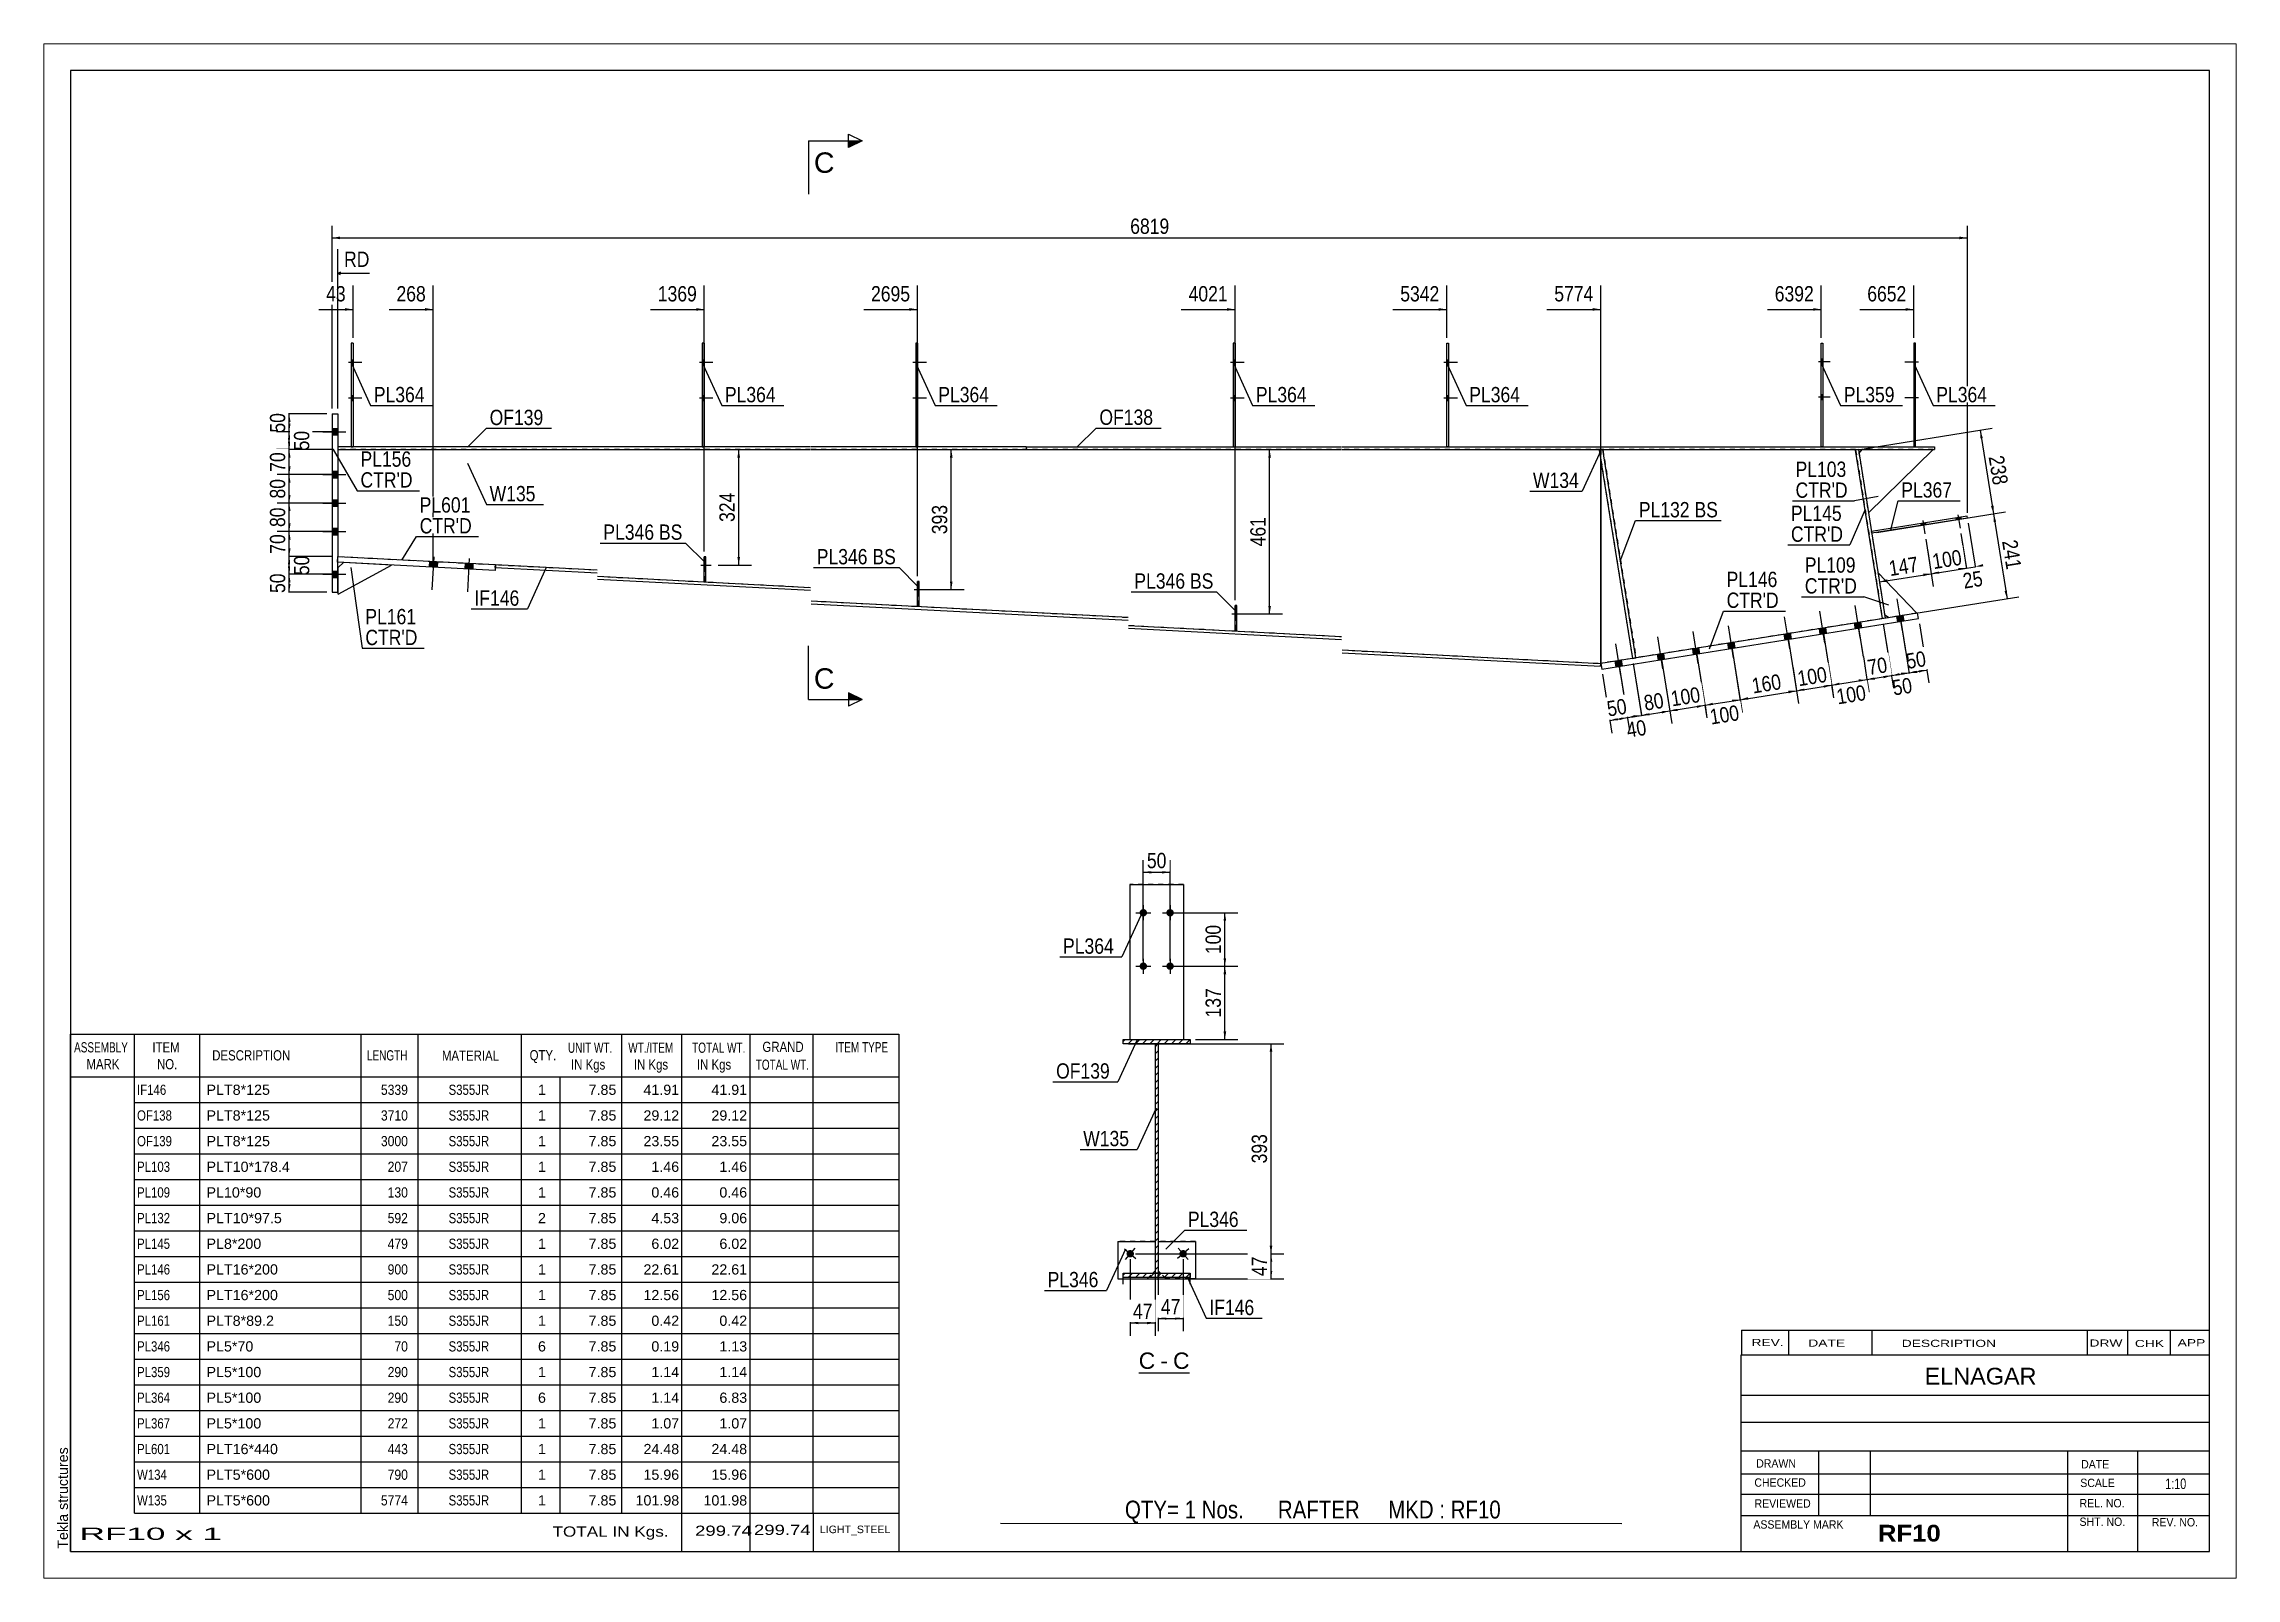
# Paper-space layout 'Layout1' of a CAD drawing. Header units: millimetres. Extents: x 0 to 410, y 0 to 287.
# The model-space entities are those that its viewports show. They can reach past a viewport. Long polylines and large blocks are cut down to what shows.
import ezdxf

# ---------------------------------------------------------------- set-up
doc = ezdxf.new("R2010")
doc.units = ezdxf.units.MM
doc.linetypes.add('DXK_LINE_DOT1', pattern=[1.8814, 0.9407, -0.9407])
doc.linetypes.add('DXK_LINE_DOT2', pattern=[3.9198, 1.9599, -1.9599])
doc.layers.add('Viewport layer', color=7, linetype='Continuous', plot=False)
doc.styles.add('Arial', font='ARIAL.TTF', dxfattribs={"height": 0.2})
doc.styles.add('Arial Bold', font='ARIALBD.TTF', dxfattribs={"height": 0.2})
doc.styles.add('Arial Narrow', font='ARIALN.TTF', dxfattribs={"height": 0.2})

# ---------------------------------------------------------------- blocks, each defined once
blk = doc.blocks.new('Unknown-624480646-1211')
at = {"color": 5, "linetype": 'Continuous'}
for p, q in [((7.9, 90.89), (-392.1, 90.89)), ((-392.1, 90.89), (-392.1, -186.11)), ((7.9, -186.11), (7.9, 90.89)), ((-392.1, -186.11), (7.9, -186.11))]:
    blk.add_line(p, q, dxfattribs=at)
at = {"color": 174, "linetype": 'Continuous', "style": 'Arial'}
blk.add_text('Tekla structures', height=1.9102, rotation=90, dxfattribs=at).set_placement((-392.6, -185.61))
blk = doc.blocks.new('Unknown-624480646-14 - 2450')
at = {"color": 7, "linetype": 'Continuous'}
blk.add_line((-192.34, -152.71), (-182.83, -152.71), dxfattribs=at)
at = {"color": 0, "linetype": 'Continuous'}
blk.add_wipeout([(-189.26, -151.96), (-189.26, -148.76), (-192.34, -148.76), (-192.34, -151.96)], dxfattribs=at)
blk.add_wipeout([(-186.88, -151.96), (-186.88, -148.76), (-188.3, -148.76), (-188.3, -151.96)], dxfattribs=at)
at = {"color": 96, "linetype": 'Continuous', "style": 'Arial'}
blk.add_text('C', height=3.06, dxfattribs=at).set_placement((-192.34, -151.96))
at = {"color": 0, "linetype": 'Continuous'}
blk.add_wipeout([(-182.83, -151.96), (-182.83, -148.76), (-185.92, -148.76), (-185.92, -151.96)], dxfattribs=at)
at = {"color": 96, "linetype": 'Continuous', "style": 'Arial'}
for s, p in [('-', (-188.3, -151.96)), ('C', (-185.92, -151.96))]:
    blk.add_text(s, height=3.06, dxfattribs=at).set_placement(p)
blk = doc.blocks.new('Part-624480646-1280 - 1232')
at = {"color": 2, "linetype": 'Continuous'}
for p, q in [((-105.54, 20), (-106.2, 19.9)), ((-106.2, 19.9), (-100, -19.06)), ((-99.34, -18.95), (-105.54, 20)), ((-100, -19.06), (-99.34, -18.95))]:
    blk.add_line(p, q, dxfattribs=at)
blk = doc.blocks.new('Part-624480646-1324 - 1232')
at = {"color": 2, "linetype": 'Continuous'}
for p, q in [((-57.74, 19.99), (-58.27, 19.91)), ((-53.26, -11.62), (-58.27, 19.91)), ((-57.74, 19.99), (-52.73, -11.54)), ((-52.73, -11.54), (-53.26, -11.62))]:
    blk.add_line(p, q, dxfattribs=at)
blk = doc.blocks.new('Part-624480646-1428 - 1232')
at = {"color": 2, "linetype": 'Continuous'}
for p, q in [((-54.09, -2.98), (-46.8, -10.6)), ((-52.84, -10.88), (-52.07, -11.44))]:
    blk.add_line(p, q, dxfattribs=at)
at = {"color": 7, "linetype": 'DXK_LINE_DOT1'}
for p, q in [((-54.09, -2.98), (-52.84, -10.88)), ((-46.8, -10.6), (-52.07, -11.44))]:
    blk.add_line(p, q, dxfattribs=at)
blk = doc.blocks.new('Bolt-624480646-1637 - 1232')
at = {"linetype": 'Continuous'}
for points in [[(-343.2, 23.93), (-343.2, 22.73), (-342.14, 22.73), (-342.14, 23.93)], [(-343.2, 23.93), (-343.2, 22.73), (-342.14, 22.73), (-342.14, 23.93)], [(-343.2, 15.93), (-343.2, 14.73), (-342.14, 14.73), (-342.14, 15.93)], [(-343.2, 15.93), (-343.2, 14.73), (-342.14, 14.73), (-342.14, 15.93)], [(-343.2, 10.6), (-343.2, 9.4), (-342.14, 9.4), (-342.14, 10.6)], [(-343.2, 10.6), (-343.2, 9.4), (-342.14, 9.4), (-342.14, 10.6)], [(-343.2, 5.27), (-343.2, 4.07), (-342.14, 4.07), (-342.14, 5.27)], [(-343.2, 5.27), (-343.2, 4.07), (-342.14, 4.07), (-342.14, 5.27)], [(-343.2, -2.73), (-343.2, -3.93), (-342.14, -3.93), (-342.14, -2.73)], [(-343.2, -2.73), (-343.2, -3.93), (-342.14, -3.93), (-342.14, -2.73)]]:
    blk.add_hatch(color=3, dxfattribs=at).paths.add_polyline_path(points)
at = {"color": 3, "linetype": 'Continuous'}
for p, q in [((-344.94, 23.33), (-340.6, 23.33)), ((-344.94, 23.33), (-340.6, 23.33)), ((-343.2, 23.93), (-342.14, 23.93)), ((-343.2, 23.93), (-342.14, 23.93)), ((-343.2, 22.73), (-342.14, 22.73)), ((-343.2, 22.73), (-342.14, 22.73)), ((-344.94, 15.33), (-340.6, 15.33)), ((-344.94, 15.33), (-340.6, 15.33)), ((-343.2, 15.93), (-342.14, 15.93)), ((-343.2, 15.93), (-342.14, 15.93)), ((-343.2, 14.73), (-342.14, 14.73)), ((-343.2, 14.73), (-342.14, 14.73)), ((-344.94, 10), (-340.6, 10)), ((-344.94, 10), (-340.6, 10)), ((-343.2, 10.6), (-342.14, 10.6)), ((-343.2, 10.6), (-342.14, 10.6)), ((-343.2, 9.4), (-342.14, 9.4)), ((-343.2, 9.4), (-342.14, 9.4)), ((-344.94, 4.67), (-340.6, 4.67)), ((-344.94, 4.67), (-340.6, 4.67)), ((-343.2, 5.27), (-342.14, 5.27)), ((-343.2, 5.27), (-342.14, 5.27)), ((-343.2, 4.07), (-342.14, 4.07)), ((-343.2, 4.07), (-342.14, 4.07)), ((-344.94, -3.33), (-340.6, -3.33)), ((-344.94, -3.33), (-340.6, -3.33)), ((-343.2, -2.73), (-342.14, -2.73)), ((-343.2, -2.73), (-342.14, -2.73)), ((-343.2, -3.93), (-342.14, -3.93)), ((-343.2, -3.93), (-342.14, -3.93))]:
    blk.add_line(p, q, dxfattribs=at)
blk = doc.blocks.new('Bolt-624480646-1235 - 1232')
at = {"linetype": 'Continuous'}
for points in [[(-174.32, 35.87), (-174.32, 36.8), (-174.65, 36.8), (-174.65, 35.87)], [(-174.32, 35.87), (-174.32, 36.8), (-174.65, 36.8), (-174.65, 35.87)], [(-174.32, 29.2), (-174.32, 30.13), (-174.65, 30.13), (-174.65, 29.2)], [(-174.32, 29.2), (-174.32, 30.13), (-174.65, 30.13), (-174.65, 29.2)]]:
    blk.add_hatch(color=3, dxfattribs=at).paths.add_polyline_path(points)
at = {"color": 3, "linetype": 'Continuous'}
for p, q in [((-175.18, 36.33), (-172.65, 36.33)), ((-175.18, 36.33), (-172.65, 36.33)), ((-174.65, 36.8), (-174.32, 36.8)), ((-174.65, 36.8), (-174.32, 36.8)), ((-174.65, 35.87), (-174.32, 35.87)), ((-174.65, 35.87), (-174.32, 35.87)), ((-175.18, 29.67), (-172.65, 29.67)), ((-175.18, 29.67), (-172.65, 29.67)), ((-174.65, 30.13), (-174.32, 30.13)), ((-174.65, 30.13), (-174.32, 30.13)), ((-174.65, 29.2), (-174.32, 29.2)), ((-174.65, 29.2), (-174.32, 29.2))]:
    blk.add_line(p, q, dxfattribs=at)
blk = doc.blocks.new('Part-624480646-1616 - 1232')
at = {"color": 7, "linetype": 'DXK_LINE_DOT1'}
for p, q in [((-233.71, -4.66), (-233.71, -9.32)), ((-233.38, -4.66), (-233.71, -4.66)), ((-233.38, -9.32), (-233.38, -4.66)), ((-233.71, -9.32), (-233.38, -9.32))]:
    blk.add_line(p, q, dxfattribs=at)
blk = doc.blocks.new('Part-624480646-1377 - 1232')
at = {"color": 2, "linetype": 'Continuous'}
for p, q in [((-57.08, 20), (-57.64, 19.34)), ((-55.86, 8.15), (-43.75, 20))]:
    blk.add_line(p, q, dxfattribs=at)
at = {"color": 7, "linetype": 'DXK_LINE_DOT1'}
for p, q in [((-57.64, 19.34), (-55.86, 8.15)), ((-43.75, 20), (-57.08, 20))]:
    blk.add_line(p, q, dxfattribs=at)
blk = doc.blocks.new('Bolt-624480646-1632 - 1232')
at = {"linetype": 'Continuous'}
for points in [[(-233.71, 35.87), (-233.71, 36.8), (-234.04, 36.8), (-234.04, 35.87)], [(-233.71, 35.87), (-233.71, 36.8), (-234.04, 36.8), (-234.04, 35.87)], [(-233.71, 29.2), (-233.71, 30.13), (-234.04, 30.13), (-234.04, 29.2)], [(-233.71, 29.2), (-233.71, 30.13), (-234.04, 30.13), (-234.04, 29.2)]]:
    blk.add_hatch(color=3, dxfattribs=at).paths.add_polyline_path(points)
at = {"color": 3, "linetype": 'Continuous'}
for p, q in [((-234.58, 36.33), (-232.04, 36.33)), ((-234.58, 36.33), (-232.04, 36.33)), ((-234.04, 36.8), (-233.71, 36.8)), ((-234.04, 36.8), (-233.71, 36.8)), ((-234.04, 35.87), (-233.71, 35.87)), ((-234.04, 35.87), (-233.71, 35.87)), ((-234.58, 29.67), (-232.04, 29.67)), ((-234.58, 29.67), (-232.04, 29.67)), ((-234.04, 30.13), (-233.71, 30.13)), ((-234.04, 30.13), (-233.71, 30.13)), ((-234.04, 29.2), (-233.71, 29.2)), ((-234.04, 29.2), (-233.71, 29.2))]:
    blk.add_line(p, q, dxfattribs=at)
blk = doc.blocks.new('Part-624480646-1457 - 1232')
at = {"color": 2, "linetype": 'Continuous'}
for p, q in [((-343.2, 26.67), (-342.14, 26.67)), ((-343.2, 26.67), (-343.2, -6.67)), ((-342.14, 26.67), (-342.14, 0)), ((-342.14, -6.67), (-342.14, -1.07)), ((-343.2, -6.67), (-342.14, -6.67))]:
    blk.add_line(p, q, dxfattribs=at)
at = {"color": 7, "linetype": 'DXK_LINE_DOT1'}
blk.add_line((-342.14, -1.07), (-342.14, 0), dxfattribs=at)
blk = doc.blocks.new('Part-624480646-1258 - 1232')
at = {"color": 2, "linetype": 'Continuous'}
for p, q in [((-174.32, 39.87), (-174.65, 39.87)), ((-174.65, 39.87), (-174.65, 20.53)), ((-174.32, 39.87), (-174.32, 20.53))]:
    blk.add_line(p, q, dxfattribs=at)
at = {"color": 7, "linetype": 'DXK_LINE_DOT1'}
blk.add_line((-174.65, 20.53), (-174.32, 20.53), dxfattribs=at)
blk = doc.blocks.new('Part-624480646-1406 - 1232')
at = {"color": 2, "linetype": 'Continuous'}
for p, q in [((-46.67, -10.58), (-105.93, -20)), ((-105.76, -21.05), (-46.51, -11.63)), ((-46.51, -11.63), (-46.67, -10.58)), ((-105.93, -20), (-105.76, -21.05))]:
    blk.add_line(p, q, dxfattribs=at)
blk = doc.blocks.new('Part-624480646-1302 - 1232')
at = {"color": 7, "linetype": 'DXK_LINE_DOT1'}
for p, q in [((-105.54, 20), (-106.2, 19.9)), ((-106.2, 19.9), (-100, -19.06)), ((-105.54, 20), (-99.34, -18.95)), ((-99.34, -18.95), (-100, -19.06))]:
    blk.add_line(p, q, dxfattribs=at)
blk = doc.blocks.new('Part-624480646-1486 - 1232')
at = {"color": 2, "linetype": 'Continuous'}
for p, q in [((-341.05, -1.12), (-342.05, -2.07)), ((-342.05, -7.07), (-332.06, -1.61)), ((-342.05, -7.07), (-342.05, -2.07)), ((-332.06, -1.61), (-341.05, -1.12))]:
    blk.add_line(p, q, dxfattribs=at)
blk = doc.blocks.new('Bolt-624480646-1630 - 1232')
at = {"color": 3, "linetype": 'DXK_LINE_DOT2'}
for p, q in [((-234.34, -6.19), (-232.14, -6.19)), ((-233.71, -5.72), (-233.38, -5.72)), ((-233.71, -6.66), (-233.38, -6.66))]:
    blk.add_line(p, q, dxfattribs=at)
blk = doc.blocks.new('Part-624480646-1491 - 1232')
at = {"color": 2, "linetype": 'Continuous'}
for p, q in [((-64.7, 20.53), (-64.7, 39.87)), ((-64.7, 39.87), (-64.37, 39.87)), ((-64.37, 39.87), (-64.37, 20.53))]:
    blk.add_line(p, q, dxfattribs=at)
at = {"color": 7, "linetype": 'DXK_LINE_DOT1'}
blk.add_line((-64.37, 20.53), (-64.7, 20.53), dxfattribs=at)
blk = doc.blocks.new('Part-624480646-1496 - 1232')
at = {"color": 2, "linetype": 'Continuous'}
for p, q in [((-47.07, 39.87), (-47.4, 39.87)), ((-47.4, 39.87), (-47.4, 20.53)), ((-47.07, 20.53), (-47.07, 39.87))]:
    blk.add_line(p, q, dxfattribs=at)
at = {"color": 7, "linetype": 'DXK_LINE_DOT1'}
blk.add_line((-47.4, 20.53), (-47.07, 20.53), dxfattribs=at)
blk = doc.blocks.new('Part-624480646-1501 - 1232')
at = {"color": 2, "linetype": 'Continuous'}
for p, q in [((-273.62, 39.87), (-273.96, 39.87)), ((-273.96, 39.87), (-273.96, 20.53)), ((-273.62, 39.87), (-273.62, 20.53))]:
    blk.add_line(p, q, dxfattribs=at)
at = {"color": 7, "linetype": 'DXK_LINE_DOT1'}
blk.add_line((-273.96, 20.53), (-273.62, 20.53), dxfattribs=at)
blk = doc.blocks.new('Part-624480646-1726 - 1232')
at = {"color": 2, "linetype": 'Continuous'}
for p, q in [((-273.62, -4.73), (-273.62, -0.06)), ((-273.29, -0.06), (-273.62, -0.06)), ((-273.29, -4.73), (-273.29, -0.06)), ((-273.62, -4.73), (-273.29, -4.73))]:
    blk.add_line(p, q, dxfattribs=at)
blk = doc.blocks.new('Part-624480646-1523 - 1232')
at = {"color": 7, "linetype": 'DXK_LINE_DOT1'}
blk.add_line((-312.67, -2.06), (-312.64, -1.53), dxfattribs=at)
at = {"color": 2, "linetype": 'Continuous'}
for p, q in [((-312.67, -2.06), (-293.63, -3.05)), ((-312.64, -1.53), (-293.63, -2.52)), ((-293.53, -3.71), (-253.72, -5.78)), ((-293.53, -4.24), (-253.72, -6.31)), ((-253.62, -8.3), (-194.32, -11.38)), ((-253.62, -8.83), (-194.32, -11.91)), ((-194.22, -12.89), (-154.41, -14.96)), ((-194.22, -13.43), (-154.41, -15.5)), ((-154.31, -17.49), (-105.93, -20)), ((-154.31, -18.02), (-105.96, -20.53)), ((-105.96, -20.53), (-105.93, -20))]:
    blk.add_line(p, q, dxfattribs=at)
blk = doc.blocks.new('Part-624480646-1545 - 1232')
at = {"color": 2, "linetype": 'Continuous'}
for p, q in [((-174.32, -13.87), (-174.32, -9.2)), ((-173.98, -9.2), (-174.32, -9.2)), ((-173.98, -13.87), (-173.98, -9.2)), ((-174.32, -13.87), (-173.98, -13.87))]:
    blk.add_line(p, q, dxfattribs=at)
at = {"color": 7, "linetype": 'DXK_LINE_DOT1'}
blk.add_line((-174.32, -12.87), (-173.98, -12.87), dxfattribs=at)
blk = doc.blocks.new('Part-624480646-1567 - 1232')
at = {"color": 7, "linetype": 'DXK_LINE_DOT1'}
for p, q in [((-174.32, -9.2), (-174.32, -13.87)), ((-173.98, -9.2), (-174.32, -9.2)), ((-173.98, -13.87), (-173.98, -9.2)), ((-174.32, -13.87), (-173.98, -13.87))]:
    blk.add_line(p, q, dxfattribs=at)
blk = doc.blocks.new('Bolt-624480646-1631 - 1232')
at = {"linetype": 'Continuous'}
blk.add_hatch(color=3, dxfattribs=at).paths.add_polyline_path([(-233.71, -5.72), (-233.71, -6.66), (-233.38, -6.66), (-233.38, -5.72)])
at = {"color": 3, "linetype": 'Continuous'}
for p, q in [((-234.24, -6.19), (-233.38, -6.19)), ((-233.71, -5.72), (-233.38, -5.72)), ((-233.71, -6.66), (-233.38, -6.66))]:
    blk.add_line(p, q, dxfattribs=at)
blk = doc.blocks.new('Bolt-624480646-1636 - 1232')
at = {"linetype": 'Continuous'}
for points in [[(-64.37, 36.03), (-64.37, 36.97), (-64.7, 36.97), (-64.7, 36.03)], [(-64.37, 36.03), (-64.37, 36.97), (-64.7, 36.97), (-64.7, 36.03)], [(-64.37, 29.37), (-64.37, 30.3), (-64.7, 30.3), (-64.7, 29.37)], [(-64.37, 29.37), (-64.37, 30.3), (-64.7, 30.3), (-64.7, 29.37)]]:
    blk.add_hatch(color=3, dxfattribs=at).paths.add_polyline_path(points)
at = {"color": 3, "linetype": 'Continuous'}
for p, q in [((-64.7, 36.97), (-64.37, 36.97)), ((-64.7, 36.97), (-64.37, 36.97)), ((-65.23, 36.5), (-63.03, 36.5)), ((-65.23, 36.5), (-63.03, 36.5)), ((-64.7, 36.03), (-64.37, 36.03)), ((-64.7, 36.03), (-64.37, 36.03)), ((-65.23, 29.83), (-63.03, 29.83)), ((-65.23, 29.83), (-63.03, 29.83)), ((-64.7, 30.3), (-64.37, 30.3)), ((-64.7, 30.3), (-64.37, 30.3)), ((-64.7, 29.37), (-64.37, 29.37)), ((-64.7, 29.37), (-64.37, 29.37))]:
    blk.add_line(p, q, dxfattribs=at)
blk = doc.blocks.new('Part-624480646-1572 - 1232')
at = {"color": 2, "linetype": 'Continuous'}
for p, q in [((-233.71, 39.87), (-234.04, 39.87)), ((-234.04, 39.87), (-234.04, 20.53)), ((-233.71, 39.87), (-233.71, 20.53))]:
    blk.add_line(p, q, dxfattribs=at)
at = {"color": 7, "linetype": 'DXK_LINE_DOT1'}
blk.add_line((-234.04, 20.53), (-233.71, 20.53), dxfattribs=at)
blk = doc.blocks.new('Part-624480646-1594 - 1232')
at = {"color": 2, "linetype": 'Continuous'}
for p, q in [((-233.71, -9.32), (-233.71, -4.66)), ((-233.38, -4.66), (-233.71, -4.66)), ((-233.38, -9.32), (-233.38, -4.66)), ((-233.71, -9.32), (-233.38, -9.32))]:
    blk.add_line(p, q, dxfattribs=at)
at = {"color": 7, "linetype": 'DXK_LINE_DOT1'}
blk.add_line((-233.71, -8.32), (-233.38, -8.32), dxfattribs=at)
blk = doc.blocks.new('Bolt-624480646-1627 - 1232')
at = {"linetype": 'Continuous'}
for points in [[(-134.4, 35.87), (-134.4, 36.8), (-134.74, 36.8), (-134.74, 35.87)], [(-134.4, 35.87), (-134.4, 36.8), (-134.74, 36.8), (-134.74, 35.87)], [(-134.4, 29.2), (-134.4, 30.13), (-134.74, 30.13), (-134.74, 29.2)], [(-134.4, 29.2), (-134.4, 30.13), (-134.74, 30.13), (-134.74, 29.2)]]:
    blk.add_hatch(color=3, dxfattribs=at).paths.add_polyline_path(points)
at = {"color": 3, "linetype": 'Continuous'}
for p, q in [((-135.27, 36.33), (-132.74, 36.33)), ((-135.27, 36.33), (-132.74, 36.33)), ((-134.74, 36.8), (-134.4, 36.8)), ((-134.74, 36.8), (-134.4, 36.8)), ((-134.74, 35.87), (-134.4, 35.87)), ((-134.74, 35.87), (-134.4, 35.87)), ((-135.27, 29.67), (-132.74, 29.67)), ((-135.27, 29.67), (-132.74, 29.67)), ((-134.74, 30.13), (-134.4, 30.13)), ((-134.74, 30.13), (-134.4, 30.13)), ((-134.74, 29.2), (-134.4, 29.2)), ((-134.74, 29.2), (-134.4, 29.2))]:
    blk.add_line(p, q, dxfattribs=at)
blk = doc.blocks.new('Bolt-624480646-1628 - 1232')
at = {"linetype": 'Continuous'}
for points in [[(-323.5, -0.97), (-324.97, -0.89), (-325.02, -1.96), (-323.56, -2.03)], [(-323.5, -0.97), (-324.97, -0.89), (-325.02, -1.96), (-323.56, -2.03)], [(-323.5, -0.97), (-324.97, -0.89), (-325.02, -1.96), (-323.56, -2.03)], [(-323.5, -0.97), (-324.97, -0.89), (-325.02, -1.96), (-323.56, -2.03)], [(-316.85, -1.31), (-318.31, -1.24), (-318.37, -2.3), (-316.9, -2.38)], [(-316.85, -1.31), (-318.31, -1.24), (-318.37, -2.3), (-316.9, -2.38)], [(-316.85, -1.31), (-318.31, -1.24), (-318.37, -2.3), (-316.9, -2.38)], [(-316.85, -1.31), (-318.31, -1.24), (-318.37, -2.3), (-316.9, -2.38)]]:
    blk.add_hatch(color=3, dxfattribs=at).paths.add_polyline_path(points)
at = {"color": 3, "linetype": 'Continuous'}
for p, q in [((-324.97, -0.89), (-325.02, -1.96)), ((-324.97, -0.89), (-325.02, -1.96)), ((-324.97, -0.89), (-325.02, -1.96)), ((-324.97, -0.89), (-325.02, -1.96)), ((-324.19, -0.04), (-324.51, -6.26)), ((-324.19, -0.04), (-324.51, -6.26)), ((-324.19, -0.04), (-324.51, -6.26)), ((-324.19, -0.04), (-324.51, -6.26)), ((-323.5, -0.97), (-323.56, -2.03)), ((-323.5, -0.97), (-323.56, -2.03)), ((-323.5, -0.97), (-323.56, -2.03)), ((-323.5, -0.97), (-323.56, -2.03)), ((-318.31, -1.24), (-318.37, -2.3)), ((-318.31, -1.24), (-318.37, -2.3)), ((-318.31, -1.24), (-318.37, -2.3)), ((-318.31, -1.24), (-318.37, -2.3)), ((-317.53, -0.38), (-317.86, -6.6)), ((-317.53, -0.38), (-317.86, -6.6)), ((-317.53, -0.38), (-317.86, -6.6)), ((-317.53, -0.38), (-317.86, -6.6)), ((-316.85, -1.31), (-316.9, -2.38)), ((-316.85, -1.31), (-316.9, -2.38)), ((-316.85, -1.31), (-316.9, -2.38)), ((-316.85, -1.31), (-316.9, -2.38))]:
    blk.add_line(p, q, dxfattribs=at)
blk = doc.blocks.new('Part-624480646-1814 - 1232')
at = {"color": 2, "linetype": 'Continuous'}
for p, q in [((-213.36, 20.53), (-194.32, 20.53)), ((-213.36, 20.53), (-213.36, 20)), ((-194.22, 20.53), (-154.41, 20.53)), ((-154.31, 20.53), (-43.52, 20.53)), ((-43.52, 20.53), (-43.52, 20)), ((-213.36, 20), (-194.32, 20)), ((-194.22, 20), (-154.41, 20)), ((-154.31, 20), (-43.52, 20))]:
    blk.add_line(p, q, dxfattribs=at)
blk = doc.blocks.new('Bolt-624480646-1629 - 1232')
at = {"color": 3, "linetype": 'DXK_LINE_DOT2'}
for p, q in [((-274.26, -1.6), (-272.06, -1.6)), ((-273.62, -1.13), (-273.29, -1.13)), ((-273.62, -2.06), (-273.29, -2.06))]:
    blk.add_line(p, q, dxfattribs=at)
blk = doc.blocks.new('Bolt-624480646-1633 - 1232')
at = {"color": 3, "linetype": 'DXK_LINE_DOT2'}
for p, q in [((-174.95, -10.74), (-172.75, -10.74)), ((-174.32, -10.27), (-173.98, -10.27)), ((-174.32, -11.2), (-173.98, -11.2))]:
    blk.add_line(p, q, dxfattribs=at)
blk = doc.blocks.new('Bolt-624480646-1634 - 1232')
at = {"linetype": 'Continuous'}
blk.add_hatch(color=3, dxfattribs=at).paths.add_polyline_path([(-174.32, -10.27), (-174.32, -11.2), (-173.98, -11.2), (-173.98, -10.27)])
at = {"color": 3, "linetype": 'Continuous'}
for p, q in [((-174.85, -10.74), (-173.98, -10.74)), ((-174.32, -10.27), (-173.98, -10.27)), ((-174.32, -11.2), (-173.98, -11.2))]:
    blk.add_line(p, q, dxfattribs=at)
blk = doc.blocks.new('Bolt-624480646-1635 - 1232')
at = {"linetype": 'Continuous'}
for points in [[(-273.62, 35.87), (-273.62, 36.8), (-273.96, 36.8), (-273.96, 35.87)], [(-273.62, 35.87), (-273.62, 36.8), (-273.96, 36.8), (-273.96, 35.87)], [(-273.62, 29.2), (-273.62, 30.13), (-273.96, 30.13), (-273.96, 29.2)], [(-273.62, 29.2), (-273.62, 30.13), (-273.96, 30.13), (-273.96, 29.2)]]:
    blk.add_hatch(color=3, dxfattribs=at).paths.add_polyline_path(points)
at = {"color": 3, "linetype": 'Continuous'}
for p, q in [((-274.49, 36.33), (-271.96, 36.33)), ((-274.49, 36.33), (-271.96, 36.33)), ((-273.96, 36.8), (-273.62, 36.8)), ((-273.96, 36.8), (-273.62, 36.8)), ((-273.96, 35.87), (-273.62, 35.87)), ((-273.96, 35.87), (-273.62, 35.87)), ((-274.49, 29.67), (-271.96, 29.67)), ((-274.49, 29.67), (-271.96, 29.67)), ((-273.96, 30.13), (-273.62, 30.13)), ((-273.96, 30.13), (-273.62, 30.13)), ((-273.96, 29.2), (-273.62, 29.2)), ((-273.96, 29.2), (-273.62, 29.2))]:
    blk.add_line(p, q, dxfattribs=at)
blk = doc.blocks.new('Bolt-624480646-1638 - 1232')
at = {"linetype": 'Continuous'}
for points in [[(-57.27, -12.26), (-58.46, -12.45), (-58.29, -13.51), (-57.11, -13.32)], [(-57.27, -12.26), (-58.46, -12.45), (-58.29, -13.51), (-57.11, -13.32)], [(-49.37, -11.01), (-50.56, -11.2), (-50.39, -12.25), (-49.21, -12.06)], [(-49.37, -11.01), (-50.56, -11.2), (-50.39, -12.25), (-49.21, -12.06)], [(-80.98, -16.03), (-82.16, -16.22), (-81.99, -17.27), (-80.81, -17.09)], [(-80.98, -16.03), (-82.16, -16.22), (-81.99, -17.27), (-80.81, -17.09)], [(-70.44, -14.36), (-71.63, -14.55), (-71.46, -15.6), (-70.27, -15.41)], [(-70.44, -14.36), (-71.63, -14.55), (-71.46, -15.6), (-70.27, -15.41)], [(-63.86, -13.31), (-65.04, -13.5), (-64.87, -14.55), (-63.69, -14.36)], [(-63.86, -13.31), (-65.04, -13.5), (-64.87, -14.55), (-63.69, -14.36)], [(-102.04, -19.38), (-103.23, -19.57), (-103.06, -20.62), (-101.88, -20.44)], [(-102.04, -19.38), (-103.23, -19.57), (-103.06, -20.62), (-101.88, -20.44)], [(-94.14, -18.13), (-95.33, -18.31), (-95.16, -19.37), (-93.98, -19.18)], [(-94.14, -18.13), (-95.33, -18.31), (-95.16, -19.37), (-93.98, -19.18)], [(-87.56, -17.08), (-88.74, -17.27), (-88.58, -18.32), (-87.39, -18.13)], [(-87.56, -17.08), (-88.74, -17.27), (-88.58, -18.32), (-87.39, -18.13)]]:
    blk.add_hatch(color=3, dxfattribs=at).paths.add_polyline_path(points)
at = {"color": 3, "linetype": 'Continuous'}
for p, q in [((-49.52, -13.92), (-50.47, -7.94)), ((-49.52, -13.92), (-50.47, -7.94)), ((-70.59, -17.27), (-71.54, -11.29)), ((-70.59, -17.27), (-71.54, -11.29)), ((-64, -16.22), (-64.95, -10.24)), ((-64, -16.22), (-64.95, -10.24)), ((-57.42, -15.17), (-58.37, -9.2)), ((-57.42, -15.17), (-58.37, -9.2)), ((-57.11, -13.32), (-57.27, -12.26)), ((-57.11, -13.32), (-57.27, -12.26)), ((-50.39, -12.25), (-50.56, -11.2)), ((-50.39, -12.25), (-50.56, -11.2)), ((-49.21, -12.06), (-49.37, -11.01)), ((-49.21, -12.06), (-49.37, -11.01)), ((-102.19, -22.29), (-103.14, -16.32)), ((-102.19, -22.29), (-103.14, -16.32)), ((-94.29, -21.03), (-95.24, -15.06)), ((-94.29, -21.03), (-95.24, -15.06)), ((-87.7, -19.99), (-88.65, -14.01)), ((-87.7, -19.99), (-88.65, -14.01)), ((-81.99, -17.27), (-82.16, -16.22)), ((-81.99, -17.27), (-82.16, -16.22)), ((-81.12, -18.94), (-82.07, -12.97)), ((-81.12, -18.94), (-82.07, -12.97)), ((-80.81, -17.09), (-80.98, -16.03)), ((-80.81, -17.09), (-80.98, -16.03)), ((-71.46, -15.6), (-71.63, -14.55)), ((-71.46, -15.6), (-71.63, -14.55)), ((-70.27, -15.41), (-70.44, -14.36)), ((-70.27, -15.41), (-70.44, -14.36)), ((-64.87, -14.55), (-65.04, -13.5)), ((-64.87, -14.55), (-65.04, -13.5)), ((-63.69, -14.36), (-63.86, -13.31)), ((-63.69, -14.36), (-63.86, -13.31)), ((-58.29, -13.51), (-58.46, -12.45)), ((-58.29, -13.51), (-58.46, -12.45)), ((-103.06, -20.62), (-103.23, -19.57)), ((-103.06, -20.62), (-103.23, -19.57)), ((-101.88, -20.44), (-102.04, -19.38)), ((-101.88, -20.44), (-102.04, -19.38)), ((-95.16, -19.37), (-95.33, -18.31)), ((-95.16, -19.37), (-95.33, -18.31)), ((-93.98, -19.18), (-94.14, -18.13)), ((-93.98, -19.18), (-94.14, -18.13)), ((-88.58, -18.32), (-88.74, -17.27)), ((-88.58, -18.32), (-88.74, -17.27)), ((-87.39, -18.13), (-87.56, -17.08)), ((-87.39, -18.13), (-87.56, -17.08))]:
    blk.add_line(p, q, dxfattribs=at)
blk = doc.blocks.new('Bolt-624480646-1639 - 1232')
at = {"linetype": 'Continuous'}
blk.add_hatch(color=3, dxfattribs=at).paths.add_polyline_path([(-273.62, -1.13), (-273.62, -2.06), (-273.29, -2.06), (-273.29, -1.13)])
at = {"color": 3, "linetype": 'Continuous'}
for p, q in [((-274.16, -1.6), (-273.29, -1.6)), ((-273.62, -1.13), (-273.29, -1.13)), ((-273.62, -2.06), (-273.29, -2.06))]:
    blk.add_line(p, q, dxfattribs=at)
blk = doc.blocks.new('Part-624480646-1655 - 1232')
at = {"color": 2, "linetype": 'Continuous'}
for p, q in [((-105.93, 19.94), (-105.93, 20)), ((-105.93, 18.21), (-105.93, -20)), ((-58.27, 19.91), (-58.29, 20))]:
    blk.add_line(p, q, dxfattribs=at)
at = {"color": 7, "linetype": 'DXK_LINE_DOT1'}
for p, q in [((-58.29, 20), (-105.93, 20)), ((-105.93, 20), (-105.93, 18.21)), ((-58.27, 19.91), (-53.26, -11.62)), ((-53.26, -11.62), (-99.34, -18.95)), ((-100, -19.06), (-105.93, -20))]:
    blk.add_line(p, q, dxfattribs=at)
blk = doc.blocks.new('Part-624480646-1660 - 1232')
at = {"color": 2, "linetype": 'Continuous'}
for p, q in [((-134.74, 20.53), (-134.74, 39.87)), ((-134.74, 39.87), (-134.4, 39.87)), ((-134.4, 39.87), (-134.4, 20.53))]:
    blk.add_line(p, q, dxfattribs=at)
at = {"color": 7, "linetype": 'DXK_LINE_DOT1'}
blk.add_line((-134.4, 20.53), (-134.74, 20.53), dxfattribs=at)
blk = doc.blocks.new('Part-624480646-1704 - 1232')
at = {"color": 7, "linetype": 'DXK_LINE_DOT1'}
for p, q in [((-273.62, -0.06), (-273.62, -4.73)), ((-273.29, -0.06), (-273.62, -0.06)), ((-273.62, -3.73), (-273.29, -3.73)), ((-273.29, -4.73), (-273.29, -0.06)), ((-273.62, -4.73), (-273.29, -4.73))]:
    blk.add_line(p, q, dxfattribs=at)
blk = doc.blocks.new('Part-624480646-1748 - 1232')
at = {"color": 2, "linetype": 'Continuous'}
for p, q in [((-342.19, -1.07), (-342.14, 0)), ((-312.7, -2.6), (-342.19, -1.07)), ((-342.14, 0), (-312.64, -1.53)), ((-312.64, -1.53), (-312.7, -2.6))]:
    blk.add_line(p, q, dxfattribs=at)
blk = doc.blocks.new('Part-624480646-1770 - 1232')
at = {"color": 7, "linetype": 'DXK_LINE_DOT1'}
for p, q in [((-293.63, 20), (-342.14, 20)), ((-342.14, 20), (-342.14, 0)), ((-253.72, 20), (-293.53, 20)), ((-194.32, 20), (-253.62, 20)), ((-154.41, 20), (-194.22, 20)), ((-105.93, 20), (-154.31, 20)), ((-342.14, 0), (-293.63, -2.52)), ((-293.53, -3.71), (-253.72, -5.78)), ((-253.62, -8.3), (-194.32, -11.38)), ((-194.22, -12.89), (-154.41, -14.96)), ((-154.31, -17.49), (-105.93, -20))]:
    blk.add_line(p, q, dxfattribs=at)
at = {"color": 2, "linetype": 'Continuous'}
for p, q in [((-105.93, 19.94), (-105.93, 20)), ((-105.93, -20), (-105.93, 18.21))]:
    blk.add_line(p, q, dxfattribs=at)
blk = doc.blocks.new('Part-624480646-1792 - 1232')
at = {"color": 2, "linetype": 'Continuous'}
for p, q in [((-293.63, 20.53), (-342.14, 20.53)), ((-253.72, 20.53), (-293.53, 20.53)), ((-213.36, 20.53), (-253.62, 20.53)), ((-213.36, 20.53), (-213.36, 20)), ((-342.14, 20), (-293.63, 20)), ((-293.53, 20), (-253.72, 20)), ((-253.62, 20), (-213.36, 20))]:
    blk.add_line(p, q, dxfattribs=at)
at = {"color": 7, "linetype": 'DXK_LINE_DOT1'}
blk.add_line((-342.14, 20.53), (-342.14, 20), dxfattribs=at)
blk = doc.blocks.new('Bolt-624480646-1815 - 1232')
at = {"linetype": 'Continuous'}
for points in [[(-47.07, 35.87), (-47.07, 36.8), (-47.4, 36.8), (-47.4, 35.87)], [(-47.07, 35.87), (-47.07, 36.8), (-47.4, 36.8), (-47.4, 35.87)], [(-47.07, 29.2), (-47.07, 30.13), (-47.4, 30.13), (-47.4, 29.2)], [(-47.07, 29.2), (-47.07, 30.13), (-47.4, 30.13), (-47.4, 29.2)]]:
    blk.add_hatch(color=3, dxfattribs=at).paths.add_polyline_path(points)
at = {"color": 3, "linetype": 'Continuous'}
for p, q in [((-46.53, 36.33), (-49.07, 36.33)), ((-46.53, 36.33), (-49.07, 36.33)), ((-47.07, 36.8), (-47.4, 36.8)), ((-47.07, 36.8), (-47.4, 36.8)), ((-47.07, 35.87), (-47.4, 35.87)), ((-47.07, 35.87), (-47.4, 35.87)), ((-46.53, 29.67), (-49.07, 29.67)), ((-46.53, 29.67), (-49.07, 29.67)), ((-47.07, 30.13), (-47.4, 30.13)), ((-47.07, 30.13), (-47.4, 30.13)), ((-47.07, 29.2), (-47.4, 29.2)), ((-47.07, 29.2), (-47.4, 29.2))]:
    blk.add_line(p, q, dxfattribs=at)
blk = doc.blocks.new('Part-624480646-8756 - 1232')
at = {"color": 2, "linetype": 'Continuous'}
for p, q in [((-339.28, 39.87), (-339.61, 39.87)), ((-339.61, 39.87), (-339.61, 20.53)), ((-339.28, 39.87), (-339.28, 20.53))]:
    blk.add_line(p, q, dxfattribs=at)
at = {"color": 7, "linetype": 'DXK_LINE_DOT1'}
blk.add_line((-339.61, 20.53), (-339.28, 20.53), dxfattribs=at)
blk = doc.blocks.new('Bolt-624480646-8757 - 1232')
at = {"linetype": 'Continuous'}
for points in [[(-339.28, 35.87), (-339.28, 36.8), (-339.61, 36.8), (-339.61, 35.87)], [(-339.28, 35.87), (-339.28, 36.8), (-339.61, 36.8), (-339.61, 35.87)], [(-339.28, 29.2), (-339.28, 30.13), (-339.61, 30.13), (-339.61, 29.2)], [(-339.28, 29.2), (-339.28, 30.13), (-339.61, 30.13), (-339.61, 29.2)]]:
    blk.add_hatch(color=3, dxfattribs=at).paths.add_polyline_path(points)
at = {"color": 3, "linetype": 'Continuous'}
for p, q in [((-340.15, 36.33), (-337.61, 36.33)), ((-340.15, 36.33), (-337.61, 36.33)), ((-339.61, 36.8), (-339.28, 36.8)), ((-339.61, 36.8), (-339.28, 36.8)), ((-339.61, 35.87), (-339.28, 35.87)), ((-339.61, 35.87), (-339.28, 35.87)), ((-340.15, 29.67), (-337.61, 29.67)), ((-340.15, 29.67), (-337.61, 29.67)), ((-339.61, 30.13), (-339.28, 30.13)), ((-339.61, 30.13), (-339.28, 30.13)), ((-339.61, 29.2), (-339.28, 29.2)), ((-339.61, 29.2), (-339.28, 29.2))]:
    blk.add_line(p, q, dxfattribs=at)
blk = doc.blocks.new('Part-624480646-9297 - 1232')
at = {"color": 2, "linetype": 'Continuous'}
for p, q in [((-37.4, 7.52), (-55.31, 4.67)), ((-37.35, 7.19), (-55.26, 4.34)), ((-37.35, 7.19), (-37.4, 7.52))]:
    blk.add_line(p, q, dxfattribs=at)
at = {"color": 7, "linetype": 'DXK_LINE_DOT1'}
blk.add_line((-55.26, 4.34), (-55.31, 4.67), dxfattribs=at)
blk = doc.blocks.new('Bolt-624480646-9298 - 1232')
at = {"linetype": 'Continuous'}
for points in [[(-46.04, 5.81), (-45.12, 5.95), (-45.17, 6.28), (-46.09, 6.14)], [(-46.04, 5.81), (-45.12, 5.95), (-45.17, 6.28), (-46.09, 6.14)], [(-39.45, 6.85), (-38.53, 7), (-38.58, 7.33), (-39.51, 7.18)], [(-39.45, 6.85), (-38.53, 7), (-38.58, 7.33), (-39.51, 7.18)]]:
    blk.add_hatch(color=3, dxfattribs=at).paths.add_polyline_path(points)
at = {"color": 3, "linetype": 'Continuous'}
for p, q in [((-46.09, 6.14), (-46.04, 5.81)), ((-46.09, 6.14), (-46.04, 5.81)), ((-45.71, 6.74), (-45.32, 4.23)), ((-45.71, 6.74), (-45.32, 4.23)), ((-45.17, 6.28), (-45.12, 5.95)), ((-45.17, 6.28), (-45.12, 5.95)), ((-39.51, 7.18), (-39.45, 6.85)), ((-39.51, 7.18), (-39.45, 6.85)), ((-39.13, 7.78), (-38.73, 5.28)), ((-39.13, 7.78), (-38.73, 5.28)), ((-38.58, 7.33), (-38.53, 7)), ((-38.58, 7.33), (-38.53, 7))]:
    blk.add_line(p, q, dxfattribs=at)
blk = doc.blocks.new('Bolt-624480646-2501 - 2450')
at = {"linetype": 'Continuous'}
blk.add_hatch(color=3, dxfattribs=at).paths.add_polyline_path([(-193.47, -129.9, -1), (-194.39, -130.96, -1)])
at = {"color": 3, "linetype": 'Continuous'}
for p, q in [((-194.99, -129.52), (-192.87, -131.34)), ((-194.84, -131.49), (-193.02, -129.37))]:
    blk.add_line(p, q, dxfattribs=at)
blk = doc.blocks.new('Bolt-624480646-2499 - 2450')
at = {"linetype": 'Continuous'}
for points in [[(-190.78, -66.64, -1), (-192.18, -66.64, -1)], [(-185.78, -66.64, -1), (-187.18, -66.64, -1)], [(-190.78, -76.64, -1), (-192.18, -76.64, -1)], [(-185.78, -76.64, -1), (-187.18, -76.64, -1)]]:
    blk.add_hatch(color=3, dxfattribs=at).paths.add_polyline_path(points)
at = {"color": 3, "linetype": 'Continuous'}
for p, q in [((-191.48, -65.24), (-191.48, -68.04)), ((-186.48, -65.24), (-186.48, -68.04)), ((-192.88, -66.64), (-190.08, -66.64)), ((-187.88, -66.64), (-185.08, -66.64)), ((-192.88, -76.64), (-190.08, -76.64)), ((-191.48, -75.24), (-191.48, -78.04)), ((-187.88, -76.64), (-185.08, -76.64)), ((-186.48, -75.24), (-186.48, -78.04))]:
    blk.add_line(p, q, dxfattribs=at)
blk = doc.blocks.new('Part-624480646-2467 - 2450')
at = {"linetype": 'Continuous'}
h = blk.add_hatch(dxfattribs=at)
h.set_pattern_fill('', scale=0.3, style=0, pattern_type=0)
h.set_pattern_definition([(45, (-182.7306, -134.0718), (-0.67352, 0.67352), [])])
h.paths.add_polyline_path([(-182.73, -134.87), (-182.73, -134.07), (-195.23, -134.07), (-195.23, -134.87)])
at = {"color": 7, "linetype": 'DXK_LINE_DOT1'}
for p, q in [((-195.23, -134.87), (-195.23, -134.07)), ((-182.73, -134.87), (-182.73, -134.07))]:
    blk.add_line(p, q, dxfattribs=at)
at = {"color": 2, "linetype": 'Continuous'}
for p, q in [((-195.23, -134.87), (-195.23, -134.07)), ((-195.23, -134.07), (-182.73, -134.07)), ((-195.23, -136.11), (-195.23, -134.87)), ((-182.73, -134.87), (-195.23, -134.87)), ((-182.73, -134.07), (-182.73, -134.87)), ((-182.73, -136.11), (-182.73, -134.87))]:
    blk.add_line(p, q, dxfattribs=at)
blk = doc.blocks.new('Part-624480646-2495 - 2450')
at = {"color": 2, "linetype": 'Continuous'}
for p, q in [((-193.98, -61.35), (-193.98, -90.35)), ((-193.98, -61.35), (-183.98, -61.35)), ((-183.98, -61.35), (-183.98, -90.35))]:
    blk.add_line(p, q, dxfattribs=at)
at = {"color": 7, "linetype": 'DXK_LINE_DOT1'}
for p, q in [((-183.98, -61.35), (-193.98, -61.35)), ((-193.98, -90.35), (-183.98, -90.35))]:
    blk.add_line(p, q, dxfattribs=at)
blk = doc.blocks.new('Part-624480646-2496 - 2450')
at = {"color": 2, "linetype": 'Continuous'}
for p, q in [((-188.7, -128.13), (-181.7, -128.13)), ((-188.7, -128.13), (-188.7, -133.63)), ((-181.7, -128.13), (-181.7, -135.13)), ((-188.26, -134.07), (-188.7, -133.63)), ((-181.7, -135.13), (-182.73, -135.13))]:
    blk.add_line(p, q, dxfattribs=at)
at = {"color": 7, "linetype": 'DXK_LINE_DOT1'}
for p, q in [((-181.7, -128.13), (-188.7, -128.13)), ((-187.2, -135.13), (-188.26, -134.07)), ((-182.73, -135.13), (-187.2, -135.13))]:
    blk.add_line(p, q, dxfattribs=at)
blk = doc.blocks.new('Part-624480646-2497 - 2450')
at = {"color": 2, "linetype": 'Continuous'}
for p, q in [((-196.26, -128.13), (-189.26, -128.13)), ((-196.26, -128.13), (-196.26, -135.13)), ((-189.26, -128.13), (-189.26, -133.63)), ((-196.26, -135.13), (-195.23, -135.13)), ((-189.7, -134.07), (-189.26, -133.63))]:
    blk.add_line(p, q, dxfattribs=at)
at = {"color": 7, "linetype": 'DXK_LINE_DOT1'}
for p, q in [((-189.26, -128.13), (-196.26, -128.13)), ((-195.23, -135.13), (-190.76, -135.13)), ((-190.76, -135.13), (-189.7, -134.07))]:
    blk.add_line(p, q, dxfattribs=at)
blk = doc.blocks.new('Bolt-624480646-2500 - 2450')
at = {"linetype": 'Continuous'}
blk.add_hatch(color=3, dxfattribs=at).paths.add_polyline_path([(-183.57, -130.96, -1), (-184.49, -129.9, -1)])
at = {"color": 3, "linetype": 'Continuous'}
for p, q in [((-182.97, -129.52), (-185.09, -131.34)), ((-184.94, -129.37), (-183.12, -131.49))]:
    blk.add_line(p, q, dxfattribs=at)
blk = doc.blocks.new('Part-624480646-2520 - 2450')
at = {"linetype": 'Continuous'}
h = blk.add_hatch(dxfattribs=at)
h.set_pattern_fill('', scale=0.3, style=0, pattern_type=0)
h.set_pattern_definition([(45, (-182.7306, -90.345), (-0.67352, 0.67352), [])])
h.paths.add_polyline_path([(-182.73, -91.14), (-182.73, -90.34), (-195.23, -90.34), (-195.23, -91.14)])
at = {"color": 2, "linetype": 'Continuous'}
for p, q in [((-195.23, -91.14), (-195.23, -90.34)), ((-195.23, -90.34), (-182.73, -90.34)), ((-182.73, -91.14), (-195.23, -91.14)), ((-182.73, -90.34), (-182.73, -91.14))]:
    blk.add_line(p, q, dxfattribs=at)
blk = doc.blocks.new('Part-624480646-2525 - 2450')
at = {"linetype": 'Continuous'}
h = blk.add_hatch(dxfattribs=at)
h.set_pattern_fill('', scale=0.3, style=0, pattern_type=0)
h.set_pattern_definition([(45, (-188.7306, -91.145), (-0.67352, 0.67352), [])])
h.paths.add_polyline_path([(-188.73, -134.07), (-188.73, -91.15), (-189.23, -91.15), (-189.23, -134.07)])
at = {"color": 2, "linetype": 'Continuous'}
for p, q in [((-189.23, -134.07), (-189.23, -91.15)), ((-189.23, -91.15), (-188.73, -91.15)), ((-188.73, -91.15), (-188.73, -134.07)), ((-188.73, -134.07), (-189.23, -134.07))]:
    blk.add_line(p, q, dxfattribs=at)
at = {"color": 7, "linetype": 'DXK_LINE_DOT1'}
for p, q in [((-189.23, -135.31), (-189.23, -134.07)), ((-188.73, -135.31), (-188.73, -134.07))]:
    blk.add_line(p, q, dxfattribs=at)
blk = doc.blocks.new('StraightDimension-624480646-8897 - 1232')
at = {"linetype": 'Continuous'}
for points in [[(-351.46, -1.5), (-351.21, 0), (-350.96, -1.5)], [(-350.96, -1.83), (-351.21, -3.33), (-351.46, -1.83)]]:
    blk.add_hatch(color=7, dxfattribs=at).paths.add_polyline_path(points)
at = {"color": 7, "linetype": 'Continuous'}
for p, q in [((-343.14, 0), (-353.61, 0)), ((-351.21, -3.33), (-351.21, 0)), ((-343.14, -3.33), (-353.61, -3.33))]:
    blk.add_line(p, q, dxfattribs=at)
at = {"color": 0}
blk.add_wipeout([(-346.86, 0.76), (-351.06, 0.76), (-351.06, -4.09), (-346.86, -4.09)], dxfattribs=at)
at = {"color": 3, "style": 'Arial Narrow'}
blk.add_text('50', height=2.863, rotation=90.0002, dxfattribs=at).set_placement((-347.46, -3.49))
blk = doc.blocks.new('StraightDimension-624480646-10104 - 1232')
at = {"linetype": 'Continuous'}
for points in [[(-32.47, 6.44), (-32.46, 7.96), (-31.98, 6.52)], [(-29.93, -6.4), (-29.94, -7.92), (-30.42, -6.47)]]:
    blk.add_hatch(color=7, dxfattribs=at).paths.add_polyline_path(points)
at = {"color": 7, "linetype": 'Continuous'}
for p, q in [((-54.27, 4.5), (-30.24, 8.32)), ((-32.46, 7.96), (-29.94, -7.92)), ((-47.03, -10.63), (-27.72, -7.56))]:
    blk.add_line(p, q, dxfattribs=at)
at = {"color": 0}
blk.add_wipeout([(-30.53, -3.25), (-26.38, -2.59), (-27.43, 4.01), (-31.58, 3.35)], dxfattribs=at)
at = {"color": 3, "style": 'Arial Narrow'}
blk.add_text('241', height=2.863, rotation=-80.9647, dxfattribs=at).set_placement((-30.89, 2.85))
blk = doc.blocks.new('StraightDimension-624480646-8896 - 1232')
at = {"linetype": 'Continuous'}
for points in [[(-351.46, 3.17), (-351.21, 4.67), (-350.96, 3.17)], [(-350.96, 1.5), (-351.21, 0), (-351.46, 1.5)]]:
    blk.add_hatch(color=7, dxfattribs=at).paths.add_polyline_path(points)
at = {"color": 7, "linetype": 'Continuous'}
for p, q in [((-343.14, 4.67), (-353.46, 4.67)), ((-351.21, 0), (-351.21, 4.67)), ((-343.14, 0), (-353.46, 0))]:
    blk.add_line(p, q, dxfattribs=at)
at = {"color": 0}
blk.add_wipeout([(-351.36, 4.76), (-355.56, 4.76), (-355.56, -0.09), (-351.36, -0.09)], dxfattribs=at)
at = {"color": 3, "style": 'Arial Narrow'}
blk.add_text('70', height=2.863, rotation=90.0002, dxfattribs=at).set_placement((-351.96, 0.51))
blk = doc.blocks.new('StraightDimension-624480646-10022 - 1232')
at = {"linetype": 'Continuous'}
for points in [[(-42.61, -3.23), (-44.13, -3.22), (-42.69, -2.73)], [(-39.07, -2.16), (-37.55, -2.17), (-38.99, -2.65)]]:
    blk.add_hatch(color=7, dxfattribs=at).paths.add_polyline_path(points)
at = {"color": 7, "linetype": 'Continuous'}
for p, q in [((-38.57, 4.29), (-37.17, -4.54)), ((-45.16, 3.25), (-43.75, -5.59)), ((-44.13, -3.22), (-37.55, -2.17))]:
    blk.add_line(p, q, dxfattribs=at)
at = {"color": 0}
blk.add_wipeout([(-37.56, -2.02), (-38.22, 2.13), (-44.82, 1.08), (-44.16, -3.07)], dxfattribs=at)
at = {"color": 3, "style": 'Arial Narrow'}
blk.add_text('100', height=2.863, rotation=9.0355, dxfattribs=at).set_placement((-43.66, -2.38))
blk = doc.blocks.new('StraightDimension-624480646-10346 - 1232')
at = {"linetype": 'Continuous'}
blk.add_hatch(color=7, dxfattribs=at).paths.add_polyline_path([(-235.21, 46.46), (-233.71, 46.21), (-235.21, 45.96)])
at = {"color": 7, "linetype": 'Continuous'}
for p, q in [((-233.71, -3.66), (-233.71, 50.71)), ((-243.77, 46.21), (-233.71, 46.21))]:
    blk.add_line(p, q, dxfattribs=at)
at = {"color": 0}
blk.add_wipeout([(-234.48, 47.11), (-234.48, 51.31), (-243, 51.31), (-243, 47.11)], dxfattribs=at)
at = {"color": 3, "style": 'Arial Narrow'}
blk.add_text('2695', height=2.863, dxfattribs=at).set_placement((-242.4, 47.71))
blk = doc.blocks.new('StraightDimension-624480646-2154 - 1232')
at = {"linetype": 'Continuous'}
for points in [[(-168.11, 18.5), (-167.86, 20), (-167.61, 18.5)], [(-167.61, -9.24), (-167.86, -10.74), (-168.11, -9.24)]]:
    blk.add_hatch(color=7, dxfattribs=at).paths.add_polyline_path(points)
at = {"color": 7, "linetype": 'Continuous'}
for p, q in [((-167.86, -10.74), (-167.86, 20)), ((-167.63, 20), (-165.46, 20)), ((-172.98, -10.74), (-165.46, -10.74))]:
    blk.add_line(p, q, dxfattribs=at)
at = {"color": 0}
blk.add_wipeout([(-168.01, 7.97), (-172.21, 7.97), (-172.21, 1.29), (-168.01, 1.29)], dxfattribs=at)
at = {"color": 3, "style": 'Arial Narrow'}
blk.add_text('461', height=2.863, rotation=90.0002, dxfattribs=at).set_placement((-168.61, 1.89))
blk = doc.blocks.new('StraightDimension-624480646-2170 - 1232')
at = {"linetype": 'Continuous'}
for points in [[(-227.65, 18.5), (-227.4, 20), (-227.15, 18.5)], [(-227.15, -4.69), (-227.4, -6.19), (-227.65, -4.69)]]:
    blk.add_hatch(color=7, dxfattribs=at).paths.add_polyline_path(points)
at = {"color": 7, "linetype": 'Continuous'}
for p, q in [((-242.1, 20), (-225, 20)), ((-227.4, -6.19), (-227.4, 20)), ((-232.38, -6.19), (-225, -6.19))]:
    blk.add_line(p, q, dxfattribs=at)
at = {"color": 0}
blk.add_wipeout([(-227.55, 10.25), (-231.75, 10.25), (-231.75, 3.56), (-227.55, 3.56)], dxfattribs=at)
at = {"color": 3, "style": 'Arial Narrow'}
blk.add_text('393', height=2.863, rotation=90.0002, dxfattribs=at).set_placement((-228.15, 4.16))
blk = doc.blocks.new('StraightDimension-624480646-6340 - 1232')
at = {"linetype": 'Continuous'}
for points in [[(-267.4, 18.5), (-267.15, 20), (-266.9, 18.5)], [(-266.9, -0.1), (-267.15, -1.6), (-267.4, -0.1)]]:
    blk.add_hatch(color=7, dxfattribs=at).paths.add_polyline_path(points)
at = {"color": 7, "linetype": 'Continuous'}
for p, q in [((-271.02, 20), (-264.75, 20)), ((-267.15, -1.6), (-267.15, 20)), ((-271.02, -1.6), (-264.75, -1.6))]:
    blk.add_line(p, q, dxfattribs=at)
at = {"color": 0}
blk.add_wipeout([(-267.3, 12.54), (-271.5, 12.54), (-271.5, 5.86), (-267.3, 5.86)], dxfattribs=at)
at = {"color": 3, "style": 'Arial Narrow'}
blk.add_text('324', height=2.863, rotation=90.0002, dxfattribs=at).set_placement((-267.9, 6.46))
blk = doc.blocks.new('StraightDimension-624480646-7008 - 1232')
at = {"linetype": 'Continuous'}
for points in [[(-46.75, -21.78), (-48.27, -21.77), (-46.83, -21.28)], [(-46.5, -21.23), (-44.98, -21.24), (-46.42, -21.72)]]:
    blk.add_hatch(color=7, dxfattribs=at).paths.add_polyline_path(points)
at = {"color": 7, "linetype": 'Continuous'}
for p, q in [((-49.81, -12.09), (-47.89, -24.14)), ((-46.35, -12.62), (-44.6, -23.61)), ((-48.27, -21.77), (-44.98, -21.24))]:
    blk.add_line(p, q, dxfattribs=at)
at = {"color": 0}
blk.add_wipeout([(-44.25, -20.97), (-44.91, -16.83), (-49.7, -17.59), (-49.04, -21.74)], dxfattribs=at)
at = {"color": 3, "style": 'Arial Narrow'}
blk.add_text('50', height=2.863, rotation=9.0355, dxfattribs=at).set_placement((-48.55, -21.05))
blk = doc.blocks.new('StraightDimension-624480646-7009 - 1232')
at = {"linetype": 'Continuous'}
for points in [[(-50.04, -22.3), (-51.56, -22.29), (-50.12, -21.81)], [(-49.79, -21.75), (-48.27, -21.77), (-49.71, -22.25)]]:
    blk.add_hatch(color=7, dxfattribs=at).paths.add_polyline_path(points)
at = {"color": 7, "linetype": 'Continuous'}
for p, q in [((-49.81, -12.09), (-47.92, -23.99)), ((-53.1, -12.61), (-51.21, -24.51)), ((-51.56, -22.29), (-48.27, -21.77))]:
    blk.add_line(p, q, dxfattribs=at)
at = {"color": 0}
blk.add_wipeout([(-46.83, -25.94), (-47.49, -21.79), (-52.29, -22.56), (-51.63, -26.7)], dxfattribs=at)
at = {"color": 3, "style": 'Arial Narrow'}
blk.add_text('50', height=2.863, rotation=9.0355, dxfattribs=at).set_placement((-51.13, -26.02))
blk = doc.blocks.new('StraightDimension-624480646-7010 - 1232')
at = {"linetype": 'Continuous'}
for points in [[(-54.65, -23.03), (-56.17, -23.02), (-54.73, -22.54)], [(-53.08, -22.28), (-51.56, -22.29), (-53, -22.77)]]:
    blk.add_hatch(color=7, dxfattribs=at).paths.add_polyline_path(points)
at = {"color": 7, "linetype": 'Continuous'}
for p, q in [((-57.71, -13.34), (-55.79, -25.39)), ((-53.1, -12.61), (-51.18, -24.66)), ((-56.17, -23.02), (-51.56, -22.29))]:
    blk.add_line(p, q, dxfattribs=at)
at = {"color": 0}
blk.add_wipeout([(-51.49, -22.13), (-52.15, -17.98), (-56.95, -18.74), (-56.29, -22.89)], dxfattribs=at)
at = {"color": 3, "style": 'Arial Narrow'}
blk.add_text('70', height=2.863, rotation=9.0355, dxfattribs=at).set_placement((-55.79, -22.2))
blk = doc.blocks.new('StraightDimension-624480646-7011 - 1232')
at = {"linetype": 'Continuous'}
for points in [[(-61.23, -24.08), (-62.75, -24.07), (-61.31, -23.59)], [(-57.69, -23.01), (-56.17, -23.02), (-57.61, -23.5)]]:
    blk.add_hatch(color=7, dxfattribs=at).paths.add_polyline_path(points)
at = {"color": 7, "linetype": 'Continuous'}
for p, q in [((-64.29, -14.39), (-62.4, -26.29)), ((-57.71, -13.34), (-55.82, -25.24)), ((-62.75, -24.07), (-56.17, -23.02))]:
    blk.add_line(p, q, dxfattribs=at)
at = {"color": 0}
blk.add_wipeout([(-55.48, -27.32), (-56.14, -23.17), (-62.74, -24.22), (-62.08, -28.37)], dxfattribs=at)
at = {"color": 3, "style": 'Arial Narrow'}
blk.add_text('100', height=2.863, rotation=9.0355, dxfattribs=at).set_placement((-61.58, -27.68))
blk = doc.blocks.new('StraightDimension-624480646-7012 - 1232')
at = {"linetype": 'Continuous'}
for points in [[(-64.27, -24.06), (-62.75, -24.07), (-64.2, -24.55)], [(-67.82, -25.13), (-69.34, -25.12), (-67.9, -24.63)]]:
    blk.add_hatch(color=7, dxfattribs=at).paths.add_polyline_path(points)
at = {"color": 7, "linetype": 'Continuous'}
for p, q in [((-70.9, -15.27), (-68.96, -27.49)), ((-64.29, -14.39), (-62.38, -26.44)), ((-69.34, -25.12), (-62.75, -24.07))]:
    blk.add_line(p, q, dxfattribs=at)
at = {"color": 0}
blk.add_wipeout([(-62.77, -23.92), (-63.43, -19.77), (-70.03, -20.82), (-69.37, -24.97)], dxfattribs=at)
at = {"color": 3, "style": 'Arial Narrow'}
blk.add_text('100', height=2.863, rotation=9.0355, dxfattribs=at).set_placement((-68.87, -24.28))
blk = doc.blocks.new('StraightDimension-624480646-7013 - 1232')
at = {"linetype": 'Continuous'}
for points in [[(-78.35, -26.8), (-79.87, -26.79), (-78.43, -26.31)], [(-70.86, -25.1), (-69.34, -25.12), (-70.78, -25.6)]]:
    blk.add_hatch(color=7, dxfattribs=at).paths.add_polyline_path(points)
at = {"color": 7, "linetype": 'Continuous'}
for p, q in [((-70.9, -15.27), (-68.96, -27.49)), ((-81.44, -16.94), (-79.5, -29.16)), ((-79.87, -26.79), (-69.34, -25.12))]:
    blk.add_line(p, q, dxfattribs=at)
at = {"color": 0}
blk.add_wipeout([(-71.33, -25.28), (-71.99, -21.13), (-78.59, -22.18), (-77.93, -26.33)], dxfattribs=at)
at = {"color": 3, "style": 'Arial Narrow'}
blk.add_text('160', height=2.863, rotation=9.0355, dxfattribs=at).set_placement((-77.43, -25.64))
blk = doc.blocks.new('StraightDimension-624480646-7014 - 1232')
at = {"linetype": 'Continuous'}
for points in [[(-84.94, -27.85), (-86.46, -27.84), (-85.01, -27.36)], [(-81.39, -26.78), (-79.87, -26.79), (-81.31, -27.27)]]:
    blk.add_hatch(color=7, dxfattribs=at).paths.add_polyline_path(points)
at = {"color": 7, "linetype": 'Continuous'}
for p, q in [((-88.02, -17.99), (-86.1, -30.06)), ((-81.44, -16.94), (-79.52, -29.01)), ((-86.46, -27.84), (-79.87, -26.79))]:
    blk.add_line(p, q, dxfattribs=at)
at = {"color": 0}
blk.add_wipeout([(-79.18, -31.09), (-79.84, -26.94), (-86.44, -27.99), (-85.78, -32.14)], dxfattribs=at)
at = {"color": 3, "style": 'Arial Narrow'}
blk.add_text('100', height=2.863, rotation=9.0355, dxfattribs=at).set_placement((-85.28, -31.45))
blk = doc.blocks.new('StraightDimension-624480646-7015 - 1232')
at = {"linetype": 'Continuous'}
for points in [[(-91.52, -28.9), (-93.04, -28.88), (-91.6, -28.4)], [(-87.98, -27.83), (-86.46, -27.84), (-87.9, -28.32)]]:
    blk.add_hatch(color=7, dxfattribs=at).paths.add_polyline_path(points)
at = {"color": 7, "linetype": 'Continuous'}
for p, q in [((-94.58, -19.21), (-92.66, -31.26)), ((-88.02, -17.99), (-86.08, -30.21)), ((-93.04, -28.88), (-86.46, -27.84))]:
    blk.add_line(p, q, dxfattribs=at)
at = {"color": 0}
blk.add_wipeout([(-86.47, -27.69), (-87.13, -23.54), (-93.73, -24.59), (-93.07, -28.74)], dxfattribs=at)
at = {"color": 3, "style": 'Arial Narrow'}
blk.add_text('100', height=2.863, rotation=9.0355, dxfattribs=at).set_placement((-92.57, -28.05))
blk = doc.blocks.new('StraightDimension-624480646-7016 - 1232')
at = {"linetype": 'Continuous'}
for points in [[(-96.79, -29.73), (-98.31, -29.72), (-96.87, -29.24)], [(-94.56, -28.87), (-93.04, -28.88), (-94.48, -29.37)]]:
    blk.add_hatch(color=7, dxfattribs=at).paths.add_polyline_path(points)
at = {"color": 7, "linetype": 'Continuous'}
for p, q in [((-99.85, -20.05), (-97.93, -32.09)), ((-94.58, -19.21), (-92.66, -31.26)), ((-98.31, -29.72), (-93.04, -28.88))]:
    blk.add_line(p, q, dxfattribs=at)
at = {"color": 0}
blk.add_wipeout([(-93.3, -28.77), (-93.96, -24.63), (-98.75, -25.39), (-98.1, -29.54)], dxfattribs=at)
at = {"color": 3, "style": 'Arial Narrow'}
blk.add_text('80', height=2.863, rotation=9.0355, dxfattribs=at).set_placement((-97.6, -28.85))
blk = doc.blocks.new('StraightDimension-624480646-7017 - 1232')
at = {"linetype": 'Continuous'}
for points in [[(-99.42, -30.15), (-100.94, -30.14), (-99.5, -29.66)], [(-99.83, -29.71), (-98.31, -29.72), (-99.75, -30.2)]]:
    blk.add_hatch(color=7, dxfattribs=at).paths.add_polyline_path(points)
at = {"color": 7, "linetype": 'Continuous'}
for p, q in [((-102.48, -20.46), (-100.59, -32.36)), ((-99.85, -20.05), (-97.95, -31.94)), ((-100.94, -30.14), (-98.31, -29.72))]:
    blk.add_line(p, q, dxfattribs=at)
at = {"color": 0}
blk.add_wipeout([(-96.54, -33.85), (-97.2, -29.7), (-102, -30.46), (-101.34, -34.61)], dxfattribs=at)
at = {"color": 3, "style": 'Arial Narrow'}
blk.add_text('40', height=2.863, rotation=9.0355, dxfattribs=at).set_placement((-100.84, -33.92))
blk = doc.blocks.new('StraightDimension-624480646-7018 - 1232')
at = {"linetype": 'Continuous'}
for points in [[(-102.71, -30.68), (-104.23, -30.66), (-102.79, -30.18)], [(-102.46, -30.13), (-100.94, -30.14), (-102.38, -30.62)]]:
    blk.add_hatch(color=7, dxfattribs=at).paths.add_polyline_path(points)
at = {"color": 7, "linetype": 'Continuous'}
for p, q in [((-102.48, -20.46), (-100.56, -32.51)), ((-105.6, -22.04), (-103.86, -33.03)), ((-104.23, -30.66), (-100.94, -30.14))]:
    blk.add_line(p, q, dxfattribs=at)
at = {"color": 0}
blk.add_wipeout([(-100.21, -29.87), (-100.87, -25.73), (-105.67, -26.49), (-105.01, -30.64)], dxfattribs=at)
at = {"color": 3, "style": 'Arial Narrow'}
blk.add_text('50', height=2.863, rotation=9.0355, dxfattribs=at).set_placement((-104.51, -29.95))
blk = doc.blocks.new('StraightDimension-624480646-8891 - 1232')
at = {"linetype": 'Continuous'}
for points in [[(-351.46, 25.17), (-351.21, 26.67), (-350.96, 25.17)], [(-350.96, 24.83), (-351.21, 23.33), (-351.46, 24.83)]]:
    blk.add_hatch(color=7, dxfattribs=at).paths.add_polyline_path(points)
at = {"color": 7, "linetype": 'Continuous'}
for p, q in [((-344.2, 26.67), (-353.46, 26.67)), ((-351.21, 23.33), (-351.21, 26.67)), ((-342.96, 23.33), (-353.46, 23.33))]:
    blk.add_line(p, q, dxfattribs=at)
at = {"color": 0}
blk.add_wipeout([(-351.36, 27.43), (-355.56, 27.43), (-355.56, 22.57), (-351.36, 22.57)], dxfattribs=at)
at = {"color": 3, "style": 'Arial Narrow'}
blk.add_text('50', height=2.863, rotation=90.0002, dxfattribs=at).set_placement((-351.96, 23.17))
blk = doc.blocks.new('StraightDimension-624480646-8892 - 1232')
at = {"linetype": 'Continuous'}
for points in [[(-351.46, 21.83), (-351.21, 23.33), (-350.96, 21.83)], [(-350.96, 21.5), (-351.21, 20), (-351.46, 21.5)]]:
    blk.add_hatch(color=7, dxfattribs=at).paths.add_polyline_path(points)
at = {"color": 7, "linetype": 'Continuous'}
for p, q in [((-342.96, 23.33), (-353.61, 23.33)), ((-351.21, 20), (-351.21, 23.33)), ((-342.96, 20), (-353.61, 20))]:
    blk.add_line(p, q, dxfattribs=at)
at = {"color": 0}
blk.add_wipeout([(-346.86, 24.09), (-351.06, 24.09), (-351.06, 19.24), (-346.86, 19.24)], dxfattribs=at)
at = {"color": 3, "style": 'Arial Narrow'}
blk.add_text('50', height=2.863, rotation=90.0002, dxfattribs=at).set_placement((-347.46, 19.84))
blk = doc.blocks.new('StraightDimension-624480646-8893 - 1232')
at = {"linetype": 'Continuous'}
for points in [[(-351.46, 18.5), (-351.21, 20), (-350.96, 18.5)], [(-350.96, 16.83), (-351.21, 15.33), (-351.46, 16.83)]]:
    blk.add_hatch(color=7, dxfattribs=at).paths.add_polyline_path(points)
at = {"color": 7, "linetype": 'Continuous'}
for p, q in [((-342.96, 20), (-353.46, 20)), ((-351.21, 15.33), (-351.21, 20)), ((-343.14, 15.33), (-353.46, 15.33))]:
    blk.add_line(p, q, dxfattribs=at)
at = {"color": 0}
blk.add_wipeout([(-351.36, 20.09), (-355.56, 20.09), (-355.56, 15.24), (-351.36, 15.24)], dxfattribs=at)
at = {"color": 3, "style": 'Arial Narrow'}
blk.add_text('70', height=2.863, rotation=90.0002, dxfattribs=at).set_placement((-351.96, 15.84))
blk = doc.blocks.new('StraightDimension-624480646-8894 - 1232')
at = {"linetype": 'Continuous'}
for points in [[(-351.46, 13.83), (-351.21, 15.33), (-350.96, 13.83)], [(-350.96, 11.5), (-351.21, 10), (-351.46, 11.5)]]:
    blk.add_hatch(color=7, dxfattribs=at).paths.add_polyline_path(points)
at = {"color": 7, "linetype": 'Continuous'}
for p, q in [((-343.14, 15.33), (-353.46, 15.33)), ((-351.21, 10), (-351.21, 15.33)), ((-343.14, 10), (-353.46, 10))]:
    blk.add_line(p, q, dxfattribs=at)
at = {"color": 0}
blk.add_wipeout([(-351.36, 15.09), (-355.56, 15.09), (-355.56, 10.24), (-351.36, 10.24)], dxfattribs=at)
at = {"color": 3, "style": 'Arial Narrow'}
blk.add_text('80', height=2.863, rotation=90.0002, dxfattribs=at).set_placement((-351.96, 10.84))
blk = doc.blocks.new('StraightDimension-624480646-8895 - 1232')
at = {"linetype": 'Continuous'}
for points in [[(-351.46, 8.5), (-351.21, 10), (-350.96, 8.5)], [(-350.96, 6.17), (-351.21, 4.67), (-351.46, 6.17)]]:
    blk.add_hatch(color=7, dxfattribs=at).paths.add_polyline_path(points)
at = {"color": 7, "linetype": 'Continuous'}
for p, q in [((-343.14, 10), (-353.46, 10)), ((-351.21, 4.67), (-351.21, 10)), ((-343.14, 4.67), (-353.46, 4.67))]:
    blk.add_line(p, q, dxfattribs=at)
at = {"color": 0}
blk.add_wipeout([(-351.36, 9.76), (-355.56, 9.76), (-355.56, 4.91), (-351.36, 4.91)], dxfattribs=at)
at = {"color": 3, "style": 'Arial Narrow'}
blk.add_text('80', height=2.863, rotation=90.0002, dxfattribs=at).set_placement((-351.96, 5.51))
blk = doc.blocks.new('StraightDimension-624480646-8898 - 1232')
at = {"linetype": 'Continuous'}
for points in [[(-351.46, -4.83), (-351.21, -3.33), (-350.96, -4.83)], [(-350.96, -5.17), (-351.21, -6.67), (-351.46, -5.17)]]:
    blk.add_hatch(color=7, dxfattribs=at).paths.add_polyline_path(points)
at = {"color": 7, "linetype": 'Continuous'}
for p, q in [((-343.14, -3.33), (-353.46, -3.33)), ((-351.21, -6.67), (-351.21, -3.33)), ((-344.2, -6.67), (-353.46, -6.67))]:
    blk.add_line(p, q, dxfattribs=at)
at = {"color": 0}
blk.add_wipeout([(-351.36, -2.57), (-355.56, -2.57), (-355.56, -7.43), (-351.36, -7.43)], dxfattribs=at)
at = {"color": 3, "style": 'Arial Narrow'}
blk.add_text('50', height=2.863, rotation=90.0002, dxfattribs=at).set_placement((-351.96, -6.83))
blk = doc.blocks.new('StraightDimension-624480646-9900 - 1232')
at = {"linetype": 'Continuous'}
for points in [[(-341.7, 59.34), (-343.2, 59.59), (-341.7, 59.84)], [(-38.85, 59.84), (-37.35, 59.59), (-38.85, 59.34)]]:
    blk.add_hatch(color=7, dxfattribs=at).paths.add_polyline_path(points)
at = {"color": 7, "linetype": 'Continuous'}
for p, q in [((-343.2, 27.67), (-343.2, 61.84)), ((-37.35, 8.19), (-37.35, 61.84)), ((-343.2, 59.59), (-37.35, 59.59))]:
    blk.add_line(p, q, dxfattribs=at)
at = {"color": 0}
blk.add_wipeout([(-186.02, 59.74), (-186.02, 63.94), (-194.53, 63.94), (-194.53, 59.74)], dxfattribs=at)
at = {"color": 3, "style": 'Arial Narrow'}
blk.add_text('6819', height=2.863, dxfattribs=at).set_placement((-193.93, 60.34))
blk = doc.blocks.new('StraightDimension-624480646-10021 - 1232')
at = {"linetype": 'Continuous'}
for points in [[(-39.07, -2.16), (-37.55, -2.17), (-38.99, -2.65)], [(-34.38, -1.92), (-35.9, -1.91), (-34.46, -1.43)]]:
    blk.add_hatch(color=7, dxfattribs=at).paths.add_polyline_path(points)
at = {"color": 7, "linetype": 'Continuous'}
for p, q in [((-38.57, 4.29), (-37.19, -4.39)), ((-37.19, 6.2), (-35.55, -4.13)), ((-37.55, -2.17), (-35.9, -1.91))]:
    blk.add_line(p, q, dxfattribs=at)
at = {"color": 0}
blk.add_wipeout([(-33.64, -5.95), (-34.3, -1.81), (-39.1, -2.57), (-38.44, -6.72)], dxfattribs=at)
at = {"color": 3, "style": 'Arial Narrow'}
blk.add_text('25', height=2.863, rotation=9.0355, dxfattribs=at).set_placement((-37.94, -6.03))
blk = doc.blocks.new('StraightDimension-624480646-10023 - 1232')
at = {"linetype": 'Continuous'}
for points in [[(-45.65, -3.21), (-44.13, -3.22), (-45.57, -3.7)], [(-52.29, -4.77), (-53.81, -4.76), (-52.37, -4.27)]]:
    blk.add_hatch(color=7, dxfattribs=at).paths.add_polyline_path(points)
at = {"color": 7, "linetype": 'Continuous'}
for p, q in [((-55.1, 3.35), (-53.43, -7.13)), ((-45.16, 3.25), (-43.75, -5.59)), ((-53.81, -4.76), (-44.13, -3.22))]:
    blk.add_line(p, q, dxfattribs=at)
at = {"color": 0}
blk.add_wipeout([(-45.69, -3.31), (-46.35, 0.83), (-52.95, -0.22), (-52.29, -4.36)], dxfattribs=at)
at = {"color": 3, "style": 'Arial Narrow'}
blk.add_text('147', height=2.863, rotation=9.0355, dxfattribs=at).set_placement((-51.8, -3.68))
blk = doc.blocks.new('StraightDimension-624480646-10105 - 1232')
at = {"linetype": 'Continuous'}
for points in [[(-34.96, 22.1), (-34.95, 23.62), (-34.47, 22.17)], [(-32.45, 9.49), (-32.46, 7.96), (-32.95, 9.41)]]:
    blk.add_hatch(color=7, dxfattribs=at).paths.add_polyline_path(points)
at = {"color": 7, "linetype": 'Continuous'}
for p, q in [((-56.76, 20.15), (-32.73, 23.97)), ((-34.95, 23.62), (-32.46, 7.96)), ((-54.27, 4.5), (-30.24, 8.32))]:
    blk.add_line(p, q, dxfattribs=at)
at = {"color": 0}
blk.add_wipeout([(-33.03, 12.51), (-28.89, 13.17), (-29.94, 19.77), (-34.08, 19.11)], dxfattribs=at)
at = {"color": 3, "style": 'Arial Narrow'}
blk.add_text('238', height=2.863, rotation=-80.9647, dxfattribs=at).set_placement((-33.4, 18.62))
blk = doc.blocks.new('StraightDimension-624480646-10341 - 1232')
at = {"linetype": 'Continuous'}
blk.add_hatch(color=7, dxfattribs=at).paths.add_polyline_path([(-48.9, 46.46), (-47.4, 46.21), (-48.9, 45.96)])
at = {"color": 7, "linetype": 'Continuous'}
for p, q in [((-47.4, 40.87), (-47.4, 50.71)), ((-57.46, 46.21), (-47.4, 46.21))]:
    blk.add_line(p, q, dxfattribs=at)
at = {"color": 0}
blk.add_wipeout([(-48.18, 47.11), (-48.18, 51.31), (-56.69, 51.31), (-56.69, 47.11)], dxfattribs=at)
at = {"color": 3, "style": 'Arial Narrow'}
blk.add_text('6652', height=2.863, dxfattribs=at).set_placement((-56.09, 47.71))
blk = doc.blocks.new('StraightDimension-624480646-10342 - 1232')
at = {"linetype": 'Continuous'}
blk.add_hatch(color=7, dxfattribs=at).paths.add_polyline_path([(-66.2, 46.46), (-64.7, 46.21), (-66.2, 45.96)])
at = {"color": 7, "linetype": 'Continuous'}
for p, q in [((-64.7, 40.87), (-64.7, 50.71)), ((-74.76, 46.21), (-64.7, 46.21))]:
    blk.add_line(p, q, dxfattribs=at)
at = {"color": 0}
blk.add_wipeout([(-65.48, 47.11), (-65.48, 51.31), (-73.99, 51.31), (-73.99, 47.11)], dxfattribs=at)
at = {"color": 3, "style": 'Arial Narrow'}
blk.add_text('6392', height=2.863, dxfattribs=at).set_placement((-73.39, 47.71))
blk = doc.blocks.new('StraightDimension-624480646-10343 - 1232')
at = {"linetype": 'Continuous'}
blk.add_hatch(color=7, dxfattribs=at).paths.add_polyline_path([(-107.43, 46.46), (-105.93, 46.21), (-107.43, 45.96)])
at = {"color": 7, "linetype": 'Continuous'}
for p, q in [((-105.93, -19), (-105.93, 50.71)), ((-115.99, 46.21), (-105.93, 46.21))]:
    blk.add_line(p, q, dxfattribs=at)
at = {"color": 0}
blk.add_wipeout([(-106.7, 47.11), (-106.7, 51.31), (-115.22, 51.31), (-115.22, 47.11)], dxfattribs=at)
at = {"color": 3, "style": 'Arial Narrow'}
blk.add_text('5774', height=2.863, dxfattribs=at).set_placement((-114.62, 47.71))
blk = doc.blocks.new('StraightDimension-624480646-10344 - 1232')
at = {"linetype": 'Continuous'}
blk.add_hatch(color=7, dxfattribs=at).paths.add_polyline_path([(-136.24, 46.46), (-134.74, 46.21), (-136.24, 45.96)])
at = {"color": 7, "linetype": 'Continuous'}
for p, q in [((-134.74, 40.87), (-134.74, 50.71)), ((-144.8, 46.21), (-134.74, 46.21))]:
    blk.add_line(p, q, dxfattribs=at)
at = {"color": 0}
blk.add_wipeout([(-135.51, 47.11), (-135.51, 51.31), (-144.03, 51.31), (-144.03, 47.11)], dxfattribs=at)
at = {"color": 3, "style": 'Arial Narrow'}
blk.add_text('5342', height=2.863, dxfattribs=at).set_placement((-143.43, 47.71))
blk = doc.blocks.new('StraightDimension-624480646-10345 - 1232')
at = {"linetype": 'Continuous'}
blk.add_hatch(color=7, dxfattribs=at).paths.add_polyline_path([(-175.82, 46.46), (-174.32, 46.21), (-175.82, 45.96)])
at = {"color": 7, "linetype": 'Continuous'}
for p, q in [((-174.32, -8.2), (-174.32, 50.71)), ((-184.38, 46.21), (-174.32, 46.21))]:
    blk.add_line(p, q, dxfattribs=at)
at = {"color": 0}
blk.add_wipeout([(-175.09, 47.11), (-175.09, 51.31), (-183.61, 51.31), (-183.61, 47.11)], dxfattribs=at)
at = {"color": 3, "style": 'Arial Narrow'}
blk.add_text('4021', height=2.863, dxfattribs=at).set_placement((-183.01, 47.71))
blk = doc.blocks.new('StraightDimension-624480646-10347 - 1232')
at = {"linetype": 'Continuous'}
blk.add_hatch(color=7, dxfattribs=at).paths.add_polyline_path([(-275.09, 46.46), (-273.59, 46.21), (-275.09, 45.96)])
at = {"color": 7, "linetype": 'Continuous'}
for p, q in [((-273.59, 0.93), (-273.59, 50.71)), ((-283.65, 46.21), (-273.59, 46.21))]:
    blk.add_line(p, q, dxfattribs=at)
at = {"color": 0}
blk.add_wipeout([(-274.36, 47.11), (-274.36, 51.31), (-282.88, 51.31), (-282.88, 47.11)], dxfattribs=at)
at = {"color": 3, "style": 'Arial Narrow'}
blk.add_text('1369', height=2.863, dxfattribs=at).set_placement((-282.28, 47.71))
blk = doc.blocks.new('StraightDimension-624480646-10348 - 1232')
at = {"linetype": 'Continuous'}
blk.add_hatch(color=7, dxfattribs=at).paths.add_polyline_path([(-325.79, 46.46), (-324.29, 46.21), (-325.79, 45.96)])
at = {"color": 7, "linetype": 'Continuous'}
for p, q in [((-324.29, -1), (-324.29, 50.71)), ((-332.53, 46.21), (-324.29, 46.21))]:
    blk.add_line(p, q, dxfattribs=at)
at = {"color": 0}
blk.add_wipeout([(-325.07, 47.11), (-325.07, 51.31), (-331.75, 51.31), (-331.75, 47.11)], dxfattribs=at)
at = {"color": 3, "style": 'Arial Narrow'}
blk.add_text('268', height=2.863, dxfattribs=at).set_placement((-331.15, 47.71))
blk = doc.blocks.new('StraightDimension-624480646-10349 - 1232')
at = {"linetype": 'Continuous'}
blk.add_hatch(color=7, dxfattribs=at).paths.add_polyline_path([(-340.78, 46.46), (-339.28, 46.21), (-340.78, 45.96)])
at = {"color": 7, "linetype": 'Continuous'}
for p, q in [((-339.28, 40.87), (-339.28, 50.71)), ((-345.69, 46.21), (-339.28, 46.21))]:
    blk.add_line(p, q, dxfattribs=at)
at = {"color": 0, "linetype": 'Continuous'}
blk.add_wipeout([(-335.6, 53.56), (-335.6, 57.76), (-341.55, 57.76), (-341.55, 53.56)], dxfattribs=at)
at = {"color": 3, "linetype": 'Continuous', "style": 'Arial Narrow'}
blk.add_text('RD', height=2.863, dxfattribs=at).set_placement((-340.95, 54.16))
at = {"color": 0}
blk.add_wipeout([(-340.06, 47.11), (-340.06, 51.31), (-344.91, 51.31), (-344.91, 47.11)], dxfattribs=at)
at = {"color": 7, "linetype": 'Continuous'}
for p, q in [((-342.14, 27.67), (-342.14, 57.46)), ((-341.64, 53.21), (-342.14, 52.96)), ((-341.64, 52.71), (-342.14, 52.96)), ((-336.2, 52.96), (-342.14, 52.96))]:
    blk.add_line(p, q, dxfattribs=at)
at = {"color": 3, "style": 'Arial Narrow'}
blk.add_text('43', height=2.863, dxfattribs=at).set_placement((-344.31, 47.71))
blk = doc.blocks.new('StraightDimension-624480646-7953 - 2450')
at = {"linetype": 'Continuous'}
for points in [[(-189.98, -59.31), (-191.48, -59.06), (-189.98, -58.81)], [(-187.98, -58.81), (-186.48, -59.06), (-187.98, -59.31)]]:
    blk.add_hatch(color=7, dxfattribs=at).paths.add_polyline_path(points)
at = {"color": 7, "linetype": 'Continuous'}
for p, q in [((-191.48, -75.64), (-191.48, -56.81)), ((-186.48, -75.64), (-186.48, -56.81)), ((-191.48, -59.06), (-186.48, -59.06))]:
    blk.add_line(p, q, dxfattribs=at)
at = {"color": 0}
blk.add_wipeout([(-186.55, -58.91), (-186.55, -54.71), (-191.41, -54.71), (-191.41, -58.91)], dxfattribs=at)
at = {"color": 3, "style": 'Arial Narrow'}
blk.add_text('50', height=2.863, dxfattribs=at).set_placement((-190.81, -58.31))
blk = doc.blocks.new('StraightDimension-624480646-7964 - 2450')
at = {"linetype": 'Continuous'}
for points in [[(-176.48, -68.14), (-176.23, -66.64), (-175.98, -68.14)], [(-175.98, -75.14), (-176.23, -76.64), (-176.48, -75.14)]]:
    blk.add_hatch(color=7, dxfattribs=at).paths.add_polyline_path(points)
at = {"color": 7, "linetype": 'Continuous'}
for p, q in [((-185.48, -66.64), (-173.83, -66.64)), ((-176.23, -76.64), (-176.23, -66.64)), ((-185.48, -76.64), (-173.83, -76.64))]:
    blk.add_line(p, q, dxfattribs=at)
at = {"color": 0}
blk.add_wipeout([(-176.38, -68.3), (-180.58, -68.3), (-180.58, -74.99), (-176.38, -74.99)], dxfattribs=at)
at = {"color": 3, "style": 'Arial Narrow'}
blk.add_text('100', height=2.863, rotation=90.0002, dxfattribs=at).set_placement((-176.98, -74.39))
blk = doc.blocks.new('StraightDimension-624480646-7965 - 2450')
at = {"linetype": 'Continuous'}
for points in [[(-176.48, -78.14), (-176.23, -76.64), (-175.98, -78.14)], [(-175.98, -88.84), (-176.23, -90.34), (-176.48, -88.84)]]:
    blk.add_hatch(color=7, dxfattribs=at).paths.add_polyline_path(points)
at = {"color": 7, "linetype": 'Continuous'}
for p, q in [((-185.48, -76.64), (-173.83, -76.64)), ((-176.23, -90.34), (-176.23, -76.64)), ((-181.73, -90.34), (-173.83, -90.34))]:
    blk.add_line(p, q, dxfattribs=at)
at = {"color": 0}
blk.add_wipeout([(-176.38, -80.15), (-180.58, -80.15), (-180.58, -86.84), (-176.38, -86.84)], dxfattribs=at)
at = {"color": 3, "style": 'Arial Narrow'}
blk.add_text('137', height=2.863, rotation=90.0002, dxfattribs=at).set_placement((-176.98, -86.24))
blk = doc.blocks.new('StraightDimension-624480646-7985 - 2450')
at = {"linetype": 'Continuous'}
for points in [[(-167.85, -92.64), (-167.6, -91.14), (-167.35, -92.64)], [(-167.35, -128.93), (-167.6, -130.43), (-167.85, -128.93)]]:
    blk.add_hatch(color=7, dxfattribs=at).paths.add_polyline_path(points)
at = {"color": 7, "linetype": 'Continuous'}
for p, q in [((-194.23, -91.14), (-165.2, -91.14)), ((-167.6, -130.43), (-167.6, -91.14)), ((-192.93, -130.43), (-165.2, -130.43))]:
    blk.add_line(p, q, dxfattribs=at)
at = {"color": 0}
blk.add_wipeout([(-167.75, -107.45), (-171.95, -107.45), (-171.95, -114.13), (-167.75, -114.13)], dxfattribs=at)
at = {"color": 3, "style": 'Arial Narrow'}
blk.add_text('393', height=2.863, rotation=90.0002, dxfattribs=at).set_placement((-168.35, -113.53))
blk = doc.blocks.new('StraightDimension-624480646-7986 - 2450')
at = {"linetype": 'Continuous'}
for points in [[(-167.85, -131.93), (-167.6, -130.43), (-167.35, -131.93)], [(-167.35, -133.63), (-167.6, -135.13), (-167.85, -133.63)]]:
    blk.add_hatch(color=7, dxfattribs=at).paths.add_polyline_path(points)
at = {"color": 7, "linetype": 'Continuous'}
for p, q in [((-192.93, -130.43), (-165.2, -130.43)), ((-167.6, -135.13), (-167.6, -130.43)), ((-195.26, -135.13), (-165.2, -135.13))]:
    blk.add_line(p, q, dxfattribs=at)
at = {"color": 0}
blk.add_wipeout([(-167.75, -130.35), (-171.95, -130.35), (-171.95, -135.21), (-167.75, -135.21)], dxfattribs=at)
at = {"color": 3, "style": 'Arial Narrow'}
blk.add_text('47', height=2.863, rotation=90.0002, dxfattribs=at).set_placement((-168.35, -134.61))
blk = doc.blocks.new('StraightDimension-624480646-8016 - 2450')
at = {"linetype": 'Continuous'}
for points in [[(-187.2, -142.76), (-188.7, -142.51), (-187.2, -142.26)], [(-185.53, -142.26), (-184.03, -142.51), (-185.53, -142.76)]]:
    blk.add_hatch(color=7, dxfattribs=at).paths.add_polyline_path(points)
at = {"color": 7, "linetype": 'Continuous'}
for p, q in [((-188.7, -134.01), (-188.7, -144.91)), ((-184.03, -131.43), (-184.03, -144.91)), ((-188.7, -142.51), (-184.03, -142.51))]:
    blk.add_line(p, q, dxfattribs=at)
at = {"color": 0}
blk.add_wipeout([(-183.94, -142.36), (-183.94, -138.16), (-188.79, -138.16), (-188.79, -142.36)], dxfattribs=at)
at = {"color": 3, "style": 'Arial Narrow'}
blk.add_text('47', height=2.863, dxfattribs=at).set_placement((-188.19, -141.76))
blk = doc.blocks.new('StraightDimension-624480646-8039 - 2450')
at = {"linetype": 'Continuous'}
for points in [[(-192.43, -143.61), (-193.93, -143.36), (-192.43, -143.11)], [(-190.76, -143.11), (-189.26, -143.36), (-190.76, -143.61)]]:
    blk.add_hatch(color=7, dxfattribs=at).paths.add_polyline_path(points)
at = {"color": 7, "linetype": 'Continuous'}
for p, q in [((-193.93, -131.43), (-193.93, -145.76)), ((-189.26, -133.2), (-189.26, -145.76)), ((-193.93, -143.36), (-189.26, -143.36))]:
    blk.add_line(p, q, dxfattribs=at)
at = {"color": 0}
blk.add_wipeout([(-189.17, -143.21), (-189.17, -139.01), (-194.02, -139.01), (-194.02, -143.21)], dxfattribs=at)
at = {"color": 3, "style": 'Arial Narrow'}
blk.add_text('47', height=2.863, dxfattribs=at).set_placement((-193.42, -142.61))
blk = doc.blocks.new('CBS_CALLOFF-624480646-10455')
at = {"color": 7, "linetype": 'Continuous'}
blk.add_line((-218.22, -180.84), (-101.99, -180.86), dxfattribs=at)
at = {"color": 3, "linetype": 'Continuous', "style": 'Arial Narrow'}
blk.add_text('QTY= 1 Nos.      RAFTER     MKD : RF10', height=3.3405, dxfattribs=at).set_placement((-194.92, -179.95))
blk = doc.blocks.new('CBS_BOM-624480646-10454')
at = {"color": 7, "linetype": 'Continuous'}
for p, q in [((-392.13, -97.34), (-392.13, -89.34)), ((-392.13, -89.34), (-237.21, -89.34)), ((-380.13, -97.34), (-380.13, -89.34)), ((-367.94, -97.34), (-367.94, -89.34)), ((-337.77, -97.34), (-337.77, -89.34)), ((-327.09, -97.34), (-327.09, -89.34)), ((-307.78, -97.34), (-307.78, -89.34)), ((-288.98, -97.34), (-288.98, -89.34)), ((-277.76, -97.34), (-277.76, -89.34)), ((-264.98, -97.34), (-264.98, -89.34)), ((-253.23, -97.34), (-253.23, -89.34)), ((-237.21, -89.35), (-237.21, -97.33)), ((-392.13, -97.34), (-237.21, -97.34)), ((-392.13, -102.14), (-392.13, -97.34)), ((-380.13, -102.14), (-380.13, -97.34)), ((-367.94, -102.14), (-367.94, -97.34)), ((-337.77, -102.14), (-337.77, -97.34)), ((-327.09, -102.14), (-327.09, -97.34)), ((-307.78, -102.14), (-307.78, -97.34)), ((-300.51, -102.14), (-300.51, -97.34)), ((-288.98, -102.14), (-288.98, -97.34)), ((-277.76, -102.14), (-277.76, -97.34)), ((-264.98, -102.14), (-264.98, -97.34)), ((-253.21, -102.14), (-253.21, -97.34)), ((-237.21, -97.35), (-237.21, -102.14)), ((-392.13, -106.94), (-392.13, -102.14)), ((-380.13, -102.14), (-237.21, -102.14)), ((-380.13, -106.94), (-380.13, -102.14)), ((-367.94, -106.94), (-367.94, -102.14)), ((-337.77, -106.94), (-337.77, -102.14)), ((-327.09, -106.94), (-327.09, -102.14)), ((-307.78, -106.94), (-307.78, -102.14)), ((-300.51, -106.94), (-300.51, -102.14)), ((-288.98, -106.94), (-288.98, -102.14)), ((-277.76, -106.94), (-277.76, -102.14)), ((-264.98, -106.94), (-264.98, -102.14)), ((-253.21, -106.94), (-253.21, -102.14)), ((-237.21, -102.15), (-237.21, -106.94)), ((-392.13, -111.74), (-392.13, -106.94)), ((-380.13, -106.94), (-237.21, -106.94)), ((-380.13, -111.74), (-380.13, -106.94)), ((-367.94, -111.74), (-367.94, -106.94)), ((-337.77, -111.74), (-337.77, -106.94)), ((-327.09, -111.74), (-327.09, -106.94)), ((-307.78, -111.74), (-307.78, -106.94)), ((-300.51, -111.74), (-300.51, -106.94)), ((-288.98, -111.74), (-288.98, -106.94)), ((-277.76, -111.74), (-277.76, -106.94)), ((-264.98, -111.74), (-264.98, -106.94)), ((-253.21, -111.74), (-253.21, -106.94)), ((-237.21, -106.95), (-237.21, -111.74)), ((-392.13, -116.54), (-392.13, -111.74)), ((-380.13, -111.74), (-237.21, -111.74)), ((-380.13, -116.54), (-380.13, -111.74)), ((-367.94, -116.54), (-367.94, -111.74)), ((-337.77, -116.54), (-337.77, -111.74)), ((-327.09, -116.54), (-327.09, -111.74)), ((-307.78, -116.54), (-307.78, -111.74)), ((-300.51, -116.54), (-300.51, -111.74)), ((-288.98, -116.54), (-288.98, -111.74)), ((-277.76, -116.54), (-277.76, -111.74)), ((-264.98, -116.54), (-264.98, -111.74)), ((-253.21, -116.54), (-253.21, -111.74)), ((-237.21, -111.75), (-237.21, -116.54)), ((-392.13, -121.34), (-392.13, -116.54)), ((-380.13, -116.54), (-237.21, -116.54)), ((-380.13, -121.34), (-380.13, -116.54)), ((-367.94, -121.34), (-367.94, -116.54)), ((-337.77, -121.34), (-337.77, -116.54)), ((-327.09, -121.34), (-327.09, -116.54)), ((-307.78, -121.34), (-307.78, -116.54)), ((-300.51, -121.34), (-300.51, -116.54)), ((-288.98, -121.34), (-288.98, -116.54)), ((-277.76, -121.34), (-277.76, -116.54)), ((-264.98, -121.34), (-264.98, -116.54)), ((-253.21, -121.34), (-253.21, -116.54)), ((-237.21, -116.55), (-237.21, -121.34)), ((-392.13, -126.14), (-392.13, -121.34)), ((-380.13, -121.34), (-237.21, -121.34)), ((-380.13, -126.14), (-380.13, -121.34)), ((-367.94, -126.14), (-367.94, -121.34)), ((-337.77, -126.14), (-337.77, -121.34)), ((-327.09, -126.14), (-327.09, -121.34)), ((-307.78, -126.14), (-307.78, -121.34)), ((-300.51, -126.14), (-300.51, -121.34)), ((-288.98, -126.14), (-288.98, -121.34)), ((-277.76, -126.14), (-277.76, -121.34)), ((-264.98, -126.14), (-264.98, -121.34)), ((-253.21, -126.14), (-253.21, -121.34)), ((-237.21, -121.35), (-237.21, -126.14)), ((-392.13, -130.94), (-392.13, -126.14)), ((-380.13, -126.14), (-237.21, -126.14)), ((-380.13, -130.94), (-380.13, -126.14)), ((-367.94, -130.94), (-367.94, -126.14)), ((-337.77, -130.94), (-337.77, -126.14)), ((-327.09, -130.94), (-327.09, -126.14)), ((-307.78, -130.94), (-307.78, -126.14)), ((-300.51, -130.94), (-300.51, -126.14)), ((-288.98, -130.94), (-288.98, -126.14)), ((-277.76, -130.94), (-277.76, -126.14)), ((-264.98, -130.94), (-264.98, -126.14)), ((-253.21, -130.94), (-253.21, -126.14)), ((-237.21, -126.15), (-237.21, -130.94)), ((-392.13, -135.74), (-392.13, -130.94)), ((-380.13, -130.94), (-237.21, -130.94)), ((-380.13, -135.74), (-380.13, -130.94)), ((-367.94, -135.74), (-367.94, -130.94)), ((-337.77, -135.74), (-337.77, -130.94)), ((-327.09, -135.74), (-327.09, -130.94)), ((-307.78, -135.74), (-307.78, -130.94)), ((-300.51, -135.74), (-300.51, -130.94)), ((-288.98, -135.74), (-288.98, -130.94)), ((-277.76, -135.74), (-277.76, -130.94)), ((-264.98, -135.74), (-264.98, -130.94)), ((-253.21, -135.74), (-253.21, -130.94)), ((-237.21, -130.95), (-237.21, -135.74)), ((-392.13, -140.54), (-392.13, -135.74)), ((-380.13, -135.74), (-237.21, -135.74)), ((-380.13, -140.54), (-380.13, -135.74)), ((-367.94, -140.54), (-367.94, -135.74)), ((-337.77, -140.54), (-337.77, -135.74)), ((-327.09, -140.54), (-327.09, -135.74)), ((-307.78, -140.54), (-307.78, -135.74)), ((-300.51, -140.54), (-300.51, -135.74)), ((-288.98, -140.54), (-288.98, -135.74)), ((-277.76, -140.54), (-277.76, -135.74)), ((-264.98, -140.54), (-264.98, -135.74)), ((-253.21, -140.54), (-253.21, -135.74)), ((-237.21, -135.75), (-237.21, -140.54)), ((-392.13, -145.34), (-392.13, -140.54)), ((-380.13, -140.54), (-237.21, -140.54)), ((-380.13, -145.34), (-380.13, -140.54)), ((-367.94, -145.34), (-367.94, -140.54)), ((-337.77, -145.34), (-337.77, -140.54)), ((-327.09, -145.34), (-327.09, -140.54)), ((-307.78, -145.34), (-307.78, -140.54)), ((-300.51, -145.34), (-300.51, -140.54)), ((-288.98, -145.34), (-288.98, -140.54)), ((-277.76, -145.34), (-277.76, -140.54)), ((-264.98, -145.34), (-264.98, -140.54)), ((-253.21, -145.34), (-253.21, -140.54)), ((-237.21, -140.55), (-237.21, -145.34)), ((-392.13, -150.14), (-392.13, -145.34)), ((-380.13, -145.34), (-237.21, -145.34)), ((-380.13, -150.14), (-380.13, -145.34)), ((-367.94, -150.14), (-367.94, -145.34)), ((-337.77, -150.14), (-337.77, -145.34)), ((-327.09, -150.14), (-327.09, -145.34)), ((-307.78, -150.14), (-307.78, -145.34)), ((-300.51, -150.14), (-300.51, -145.34)), ((-288.98, -150.14), (-288.98, -145.34)), ((-277.76, -150.14), (-277.76, -145.34)), ((-264.98, -150.14), (-264.98, -145.34)), ((-253.21, -150.14), (-253.21, -145.34)), ((-237.21, -145.35), (-237.21, -150.14)), ((-392.13, -154.94), (-392.13, -150.14)), ((-380.13, -150.14), (-237.21, -150.14)), ((-380.13, -154.94), (-380.13, -150.14)), ((-367.94, -154.94), (-367.94, -150.14)), ((-337.77, -154.94), (-337.77, -150.14)), ((-327.09, -154.94), (-327.09, -150.14)), ((-307.78, -154.94), (-307.78, -150.14)), ((-300.51, -154.94), (-300.51, -150.14)), ((-288.98, -154.94), (-288.98, -150.14)), ((-277.76, -154.94), (-277.76, -150.14)), ((-264.98, -154.94), (-264.98, -150.14)), ((-253.21, -154.94), (-253.21, -150.14)), ((-237.21, -150.15), (-237.21, -154.94)), ((-392.13, -159.74), (-392.13, -154.94)), ((-380.13, -154.94), (-237.21, -154.94)), ((-380.13, -159.74), (-380.13, -154.94)), ((-367.94, -159.74), (-367.94, -154.94)), ((-337.77, -159.74), (-337.77, -154.94)), ((-327.09, -159.74), (-327.09, -154.94)), ((-307.78, -159.74), (-307.78, -154.94)), ((-300.51, -159.74), (-300.51, -154.94)), ((-288.98, -159.74), (-288.98, -154.94)), ((-277.76, -159.74), (-277.76, -154.94)), ((-264.98, -159.74), (-264.98, -154.94)), ((-253.21, -159.74), (-253.21, -154.94)), ((-237.21, -154.95), (-237.21, -159.74)), ((-392.13, -164.54), (-392.13, -159.74)), ((-380.13, -159.74), (-237.21, -159.74)), ((-380.13, -164.54), (-380.13, -159.74)), ((-367.94, -164.54), (-367.94, -159.74)), ((-337.77, -164.54), (-337.77, -159.74)), ((-327.09, -164.54), (-327.09, -159.74)), ((-307.78, -164.54), (-307.78, -159.74)), ((-300.51, -164.54), (-300.51, -159.74)), ((-288.98, -164.54), (-288.98, -159.74)), ((-277.76, -164.54), (-277.76, -159.74)), ((-264.98, -164.54), (-264.98, -159.74)), ((-253.21, -164.54), (-253.21, -159.74)), ((-237.21, -159.75), (-237.21, -164.54)), ((-392.13, -169.34), (-392.13, -164.54)), ((-380.13, -164.54), (-237.21, -164.54)), ((-380.13, -169.34), (-380.13, -164.54)), ((-367.94, -169.34), (-367.94, -164.54)), ((-337.77, -169.34), (-337.77, -164.54)), ((-327.09, -169.34), (-327.09, -164.54)), ((-307.78, -169.34), (-307.78, -164.54)), ((-300.51, -169.34), (-300.51, -164.54)), ((-288.98, -169.34), (-288.98, -164.54)), ((-277.76, -169.34), (-277.76, -164.54)), ((-264.98, -169.34), (-264.98, -164.54)), ((-253.21, -169.34), (-253.21, -164.54)), ((-237.21, -164.55), (-237.21, -169.34)), ((-392.13, -174.14), (-392.13, -169.34)), ((-380.13, -169.34), (-237.21, -169.34)), ((-380.13, -174.14), (-380.13, -169.34)), ((-367.94, -174.14), (-367.94, -169.34)), ((-337.77, -174.14), (-337.77, -169.34)), ((-327.09, -174.14), (-327.09, -169.34)), ((-307.78, -174.14), (-307.78, -169.34)), ((-300.51, -174.14), (-300.51, -169.34)), ((-288.98, -174.14), (-288.98, -169.34)), ((-277.76, -174.14), (-277.76, -169.34)), ((-264.98, -174.14), (-264.98, -169.34)), ((-253.21, -174.14), (-253.21, -169.34)), ((-237.21, -169.35), (-237.21, -174.14)), ((-392.13, -178.94), (-392.13, -174.14)), ((-380.13, -174.14), (-237.21, -174.14)), ((-380.13, -178.94), (-380.13, -174.14)), ((-367.94, -178.94), (-367.94, -174.14)), ((-337.77, -178.94), (-337.77, -174.14)), ((-327.09, -178.94), (-327.09, -174.14)), ((-307.78, -178.94), (-307.78, -174.14)), ((-300.51, -178.94), (-300.51, -174.14)), ((-288.98, -178.94), (-288.98, -174.14)), ((-277.76, -178.94), (-277.76, -174.14)), ((-264.98, -178.94), (-264.98, -174.14)), ((-253.21, -178.94), (-253.21, -174.14)), ((-237.21, -174.15), (-237.21, -178.94)), ((-392.13, -186.14), (-392.13, -178.96)), ((-380.13, -178.94), (-237.21, -178.94)), ((-277.76, -186.14), (-277.76, -178.96)), ((-264.98, -186.14), (-264.98, -178.96)), ((-253.17, -186.14), (-253.17, -178.96)), ((-237.21, -178.94), (-237.21, -186.14)), ((-392.13, -186.14), (-237.21, -186.14))]:
    blk.add_line(p, q, dxfattribs=at)
at = {"color": 3, "linetype": 'Continuous', "style": 'Arial'}
for s, height, width, p in [('ASSEMBLY', 1.91, 0.7, (-391.45, -92.77)), ('MARK', 1.91, 0.8, (-389.13, -95.91)), ('ITEM', 1.91, 0.8, (-376.8, -92.77)), ('NO.', 1.91, 0.8, (-375.94, -95.91)), ('DESCRIPTION', 1.9102, 0.8, (-365.61, -94.27)), ('LENGTH', 1.91, 0.7, (-336.67, -94.27)), ('MATERIAL', 1.91, 0.8, (-322.65, -94.32)), ('QTY.', 1.91, 0.8, (-306.25, -94.24)), ('UNIT WT.', 1.91, 0.7, (-299.09, -92.84)), ('IN Kgs', 1.91, 0.8, (-298.51, -95.98)), ('WT./ITEM', 1.91, 0.7, (-287.8, -92.84)), ('IN Kgs', 1.91, 0.8, (-286.76, -95.98)), ('TOTAL WT.', 1.91, 0.7, (-275.86, -92.84)), ('IN Kgs', 1.91, 0.8, (-274.96, -95.98)), ('TOTAL WT.', 1.91, 0.7, (-263.96, -96.02)), ('GRAND', 1.91, 0.8, (-262.71, -92.68)), ('ITEM TYPE', 1.91, 0.7, (-249.07, -92.76))]:
    blk.add_text(s, height=height, dxfattribs=dict(at, width=width)).set_placement(p)
at = {"color": 7, "linetype": 'Continuous', "style": 'Arial'}
for s, width, p in [('IF146', 0.8, (-379.67, -100.71)), ('5339', 0.85, (-334.06, -100.71)), ('S355JR', 0.8, (-321.41, -100.71)), ('OF138', 0.8, (-379.67, -105.51)), ('3710', 0.85, (-334.06, -105.51)), ('S355JR', 0.8, (-321.41, -105.51)), ('OF139', 0.8, (-379.67, -110.31)), ('3000', 0.85, (-334.06, -110.31)), ('S355JR', 0.8, (-321.41, -110.31)), ('PL103', 0.8, (-379.67, -115.11)), ('207', 0.85, (-332.8, -115.11)), ('S355JR', 0.8, (-321.41, -115.11)), ('PL109', 0.8, (-379.67, -119.91)), ('130', 0.85, (-332.8, -119.91)), ('S355JR', 0.8, (-321.41, -119.91)), ('PL132', 0.8, (-379.67, -124.71)), ('592', 0.85, (-332.8, -124.71)), ('S355JR', 0.8, (-321.41, -124.71)), ('PL145', 0.8, (-379.67, -129.51)), ('479', 0.85, (-332.8, -129.51)), ('S355JR', 0.8, (-321.41, -129.51)), ('PL146', 0.8, (-379.67, -134.31)), ('900', 0.85, (-332.8, -134.31)), ('S355JR', 0.8, (-321.41, -134.31)), ('PL156', 0.8, (-379.67, -139.11)), ('500', 0.85, (-332.8, -139.11)), ('S355JR', 0.8, (-321.41, -139.11)), ('PL161', 0.8, (-379.67, -143.91)), ('150', 0.85, (-332.8, -143.91)), ('S355JR', 0.8, (-321.41, -143.91)), ('PL346', 0.8, (-379.67, -148.71)), ('70', 0.85, (-331.54, -148.71)), ('S355JR', 0.8, (-321.41, -148.71)), ('PL359', 0.8, (-379.67, -153.51)), ('290', 0.85, (-332.8, -153.51)), ('S355JR', 0.8, (-321.41, -153.51)), ('PL364', 0.8, (-379.67, -158.31)), ('290', 0.85, (-332.8, -158.31)), ('S355JR', 0.8, (-321.41, -158.31)), ('PL367', 0.8, (-379.67, -163.11)), ('272', 0.85, (-332.8, -163.11)), ('S355JR', 0.8, (-321.41, -163.11)), ('PL601', 0.8, (-379.67, -167.91)), ('443', 0.85, (-332.8, -167.91)), ('S355JR', 0.8, (-321.41, -167.91)), ('W134', 0.8, (-379.67, -172.71)), ('790', 0.85, (-332.8, -172.71)), ('S355JR', 0.8, (-321.41, -172.71)), ('W135', 0.8, (-379.67, -177.51)), ('5774', 0.85, (-334.06, -177.51)), ('S355JR', 0.8, (-321.41, -177.51))]:
    blk.add_text(s, height=1.91, dxfattribs=dict(at, width=width)).set_placement(p)
for s, height, p in [('PLT8*125', 1.91, (-366.68, -100.71)), ('1', 1.91, (-304.69, -100.71)), ('7.85', 1.91, (-295.22, -100.71)), ('41.91', 1.91, (-284.96, -100.71)), ('41.91', 1.91, (-272.25, -100.71)), ('PLT8*125', 1.91, (-366.68, -105.51)), ('1', 1.91, (-304.69, -105.51)), ('7.85', 1.91, (-295.22, -105.51)), ('29.12', 1.91, (-284.96, -105.51)), ('29.12', 1.91, (-272.25, -105.51)), ('PLT8*125', 1.91, (-366.68, -110.31)), ('1', 1.91, (-304.69, -110.31)), ('7.85', 1.91, (-295.22, -110.31)), ('23.55', 1.91, (-284.96, -110.31)), ('23.55', 1.91, (-272.25, -110.31)), ('PLT10*178.4', 1.9102, (-366.68, -115.11)), ('1', 1.91, (-304.69, -115.11)), ('7.85', 1.91, (-295.22, -115.11)), ('1.46', 1.91, (-283.48, -115.11)), ('1.46', 1.91, (-270.76, -115.11)), ('PL10*90', 1.91, (-366.68, -119.91)), ('1', 1.91, (-304.69, -119.91)), ('7.85', 1.91, (-295.22, -119.91)), ('0.46', 1.91, (-283.48, -119.91)), ('0.46', 1.91, (-270.76, -119.91)), ('PLT10*97.5', 1.91, (-366.68, -124.71)), ('2', 1.91, (-304.69, -124.71)), ('7.85', 1.91, (-295.22, -124.71)), ('4.53', 1.91, (-283.48, -124.71)), ('9.06', 1.91, (-270.76, -124.71)), ('PL8*200', 1.91, (-366.68, -129.51)), ('1', 1.91, (-304.69, -129.51)), ('7.85', 1.91, (-295.22, -129.51)), ('6.02', 1.91, (-283.48, -129.51)), ('6.02', 1.91, (-270.76, -129.51)), ('PLT16*200', 1.91, (-366.68, -134.31)), ('1', 1.91, (-304.69, -134.31)), ('7.85', 1.91, (-295.22, -134.31)), ('22.61', 1.91, (-284.96, -134.31)), ('22.61', 1.91, (-272.25, -134.31)), ('PLT16*200', 1.91, (-366.68, -139.11)), ('1', 1.91, (-304.69, -139.11)), ('7.85', 1.91, (-295.22, -139.11)), ('12.56', 1.91, (-284.96, -139.11)), ('12.56', 1.91, (-272.25, -139.11)), ('PLT8*89.2', 1.91, (-366.68, -143.91)), ('1', 1.91, (-304.69, -143.91)), ('7.85', 1.91, (-295.22, -143.91)), ('0.42', 1.91, (-283.48, -143.91)), ('0.42', 1.91, (-270.76, -143.91)), ('PL5*70', 1.91, (-366.68, -148.71)), ('6', 1.91, (-304.69, -148.71)), ('7.85', 1.91, (-295.22, -148.71)), ('0.19', 1.91, (-283.48, -148.71)), ('1.13', 1.91, (-270.76, -148.71)), ('PL5*100', 1.91, (-366.68, -153.51)), ('1', 1.91, (-304.69, -153.51)), ('7.85', 1.91, (-295.22, -153.51)), ('1.14', 1.91, (-283.48, -153.51)), ('1.14', 1.91, (-270.76, -153.51)), ('PL5*100', 1.91, (-366.68, -158.31)), ('6', 1.91, (-304.69, -158.31)), ('7.85', 1.91, (-295.22, -158.31)), ('1.14', 1.91, (-283.48, -158.31)), ('6.83', 1.91, (-270.76, -158.31)), ('PL5*100', 1.91, (-366.68, -163.11)), ('1', 1.91, (-304.69, -163.11)), ('7.85', 1.91, (-295.22, -163.11)), ('1.07', 1.91, (-283.48, -163.11)), ('1.07', 1.91, (-270.76, -163.11)), ('PLT16*440', 1.91, (-366.68, -167.91)), ('1', 1.91, (-304.69, -167.91)), ('7.85', 1.91, (-295.22, -167.91)), ('24.48', 1.91, (-284.96, -167.91)), ('24.48', 1.91, (-272.25, -167.91)), ('PLT5*600', 1.91, (-366.68, -172.71)), ('1', 1.91, (-304.69, -172.71)), ('7.85', 1.91, (-295.22, -172.71)), ('15.96', 1.91, (-284.96, -172.71)), ('15.96', 1.91, (-272.25, -172.71)), ('PLT5*600', 1.91, (-366.68, -177.51)), ('1', 1.91, (-304.69, -177.51)), ('7.85', 1.91, (-295.22, -177.51)), ('101.98', 1.91, (-286.44, -177.51)), ('101.98', 1.91, (-273.73, -177.51))]:
    blk.add_text(s, height=height, dxfattribs=at).set_placement(p)
at = {"color": 6, "linetype": 'Continuous', "style": 'Arial'}
for s, height, width, p in [('RF10 x 1', 2.292, 2.05, (-390.41, -183.95)), ('TOTAL IN Kgs.', 1.9102, 1.2, (-301.97, -183.35)), ('299.74', 1.91, 1.3, (-275.31, -183.19)), ('299.74', 1.91, 1.3, (-264.3, -183.03))]:
    blk.add_text(s, height=height, dxfattribs=dict(at, width=width)).set_placement(p)
blk.add_text('LIGHT_STEEL', height=1.4135, dxfattribs=at).set_placement((-251.96, -182.69))
blk = doc.blocks.new('CBS_NAME_BLOG-624480646-10456')
at = {"color": 7, "linetype": 'Continuous'}
for p, q in [((-79.69, -149.36), (7.83, -149.36)), ((-79.69, -186.07), (-79.69, -149.36)), ((-79.69, -156.9), (7.83, -156.9)), ((-79.62, -161.95), (7.9, -161.95)), ((-79.69, -167.32), (7.83, -167.32)), ((-65.16, -179.43), (-65.16, -167.33)), ((-55.48, -179.4), (-55.48, -167.34)), ((-18.56, -186.07), (-18.56, -167.34)), ((-5.51, -186.07), (-5.51, -167.33)), ((-79.68, -171.62), (7.9, -171.6)), ((-79.69, -175.37), (7.83, -175.37)), ((-79.69, -179.41), (7.83, -179.41)), ((-79.69, -186.11), (7.9, -186.11))]:
    blk.add_line(p, q, dxfattribs=at)
at = {"color": 3, "linetype": 'Continuous', "style": 'Arial'}
blk.add_text('ELNAGAR', height=3.133, dxfattribs=at).set_placement((-45.36, -154.89))
at = {"color": 3, "linetype": 'Continuous'}
for s, height, style, width, p in [('DRAWN', 1.566, 'Arial', 0.9, (-76.86, -170.43)), ('DATE', 1.566, 'Arial', 0.9, (-16.09, -170.59)), ('CHECKED', 1.566, 'Arial', 0.9, (-77.2, -174.01)), ('REL. NO.', 1.566, 'Arial', 0.9, (-16.39, -177.87)), ('SCALE', 1.566, 'Arial', 0.9, (-16.25, -174.07)), ('1:10', 1.957, 'Arial Narrow', 0.9, (-0.36, -174.43)), ('ASSEMBLY MARK', 1.5663, 'Arial', 0.9, (-77.39, -181.85)), ('REVIEWED', 1.566, 'Arial', 0.9, (-77.17, -177.92)), ('SHT. NO.', 1.566, 'Arial', 0.9, (-16.39, -181.34)), ('REV. NO.', 1.566, 'Arial', 0.9, (-2.87, -181.43)), ('RF10', 3.131, 'Arial Bold', 1.1, (-54.11, -184.26))]:
    blk.add_text(s, height=height, dxfattribs=dict(at, style=style, width=width)).set_placement(p)
blk = doc.blocks.new('CBS_REVISION-624480646-10457')
at = {"color": 7, "linetype": 'Continuous'}
for p, q in [((-79.6, -144.73), (7.89, -144.73)), ((-79.6, -144.73), (-79.6, -149.36)), ((-70.81, -144.73), (-70.81, -149.36)), ((-55.21, -144.73), (-55.21, -149.3)), ((-14.96, -144.73), (-14.96, -149.36)), ((-7.42, -144.73), (-7.42, -149.36)), ((0.53, -144.73), (0.53, -149.36)), ((-79.6, -149.36), (7.89, -149.36))]:
    blk.add_line(p, q, dxfattribs=at)
at = {"color": 7, "style": 'Arial Narrow', "width": 1.7}
for s, height, p in [('REV.', 1.326, (-77.74, -147.69)), ('DATE', 1.326, (-67.12, -147.8)), ('DESCRIPTION', 1.3257, (-49.64, -147.85)), ('DRW', 1.326, (-14.53, -147.79)), ('CHK', 1.326, (-6.04, -147.88)), ('APP', 1.326, (1.96, -147.73))]:
    blk.add_text(s, height=height, dxfattribs=at).set_placement(p)
blk = doc.blocks.new('Mark-624480646-7761 - 1232')
at = {"color": 0}
blk.add_wipeout([(-50.98, 28.84), (-50.98, 31.84), (-60.48, 31.84), (-60.48, 28.84)], dxfattribs=at)
blk.add_wipeout([(-50.98, 28.84), (-50.98, 31.84), (-60.48, 31.84), (-60.48, 28.84)], dxfattribs=at)
at = {"color": 7, "linetype": 'Continuous'}
for p, q in [((-64.62, 35.98), (-61.08, 28.24)), ((-61.08, 28.24), (-49.48, 28.24))]:
    blk.add_line(p, q, dxfattribs=at)
at = {"color": 3, "style": 'Arial Narrow'}
blk.add_text('PL359', height=2.863, dxfattribs=at).set_placement((-60.48, 28.84))
blk = doc.blocks.new('Mark-624480646-9345 - 1232')
at = {"color": 0}
blk.add_wipeout([(-40.21, 11.01), (-40.21, 14.01), (-49.72, 14.01), (-49.72, 11.01)], dxfattribs=at)
blk.add_wipeout([(-40.21, 11.01), (-40.21, 14.01), (-49.72, 14.01), (-49.72, 11.01)], dxfattribs=at)
at = {"color": 7, "linetype": 'Continuous'}
for p, q in [((-51.69, 5), (-50.32, 10.41)), ((-50.32, 10.41), (-38.71, 10.41))]:
    blk.add_line(p, q, dxfattribs=at)
at = {"color": 3, "style": 'Arial Narrow'}
blk.add_text('PL367', height=2.863, dxfattribs=at).set_placement((-49.72, 11.01))
blk = doc.blocks.new('MarkSet-624480646-7735 - 1232')
at = {"color": 0}
blk.add_wipeout([(-282.96, 3.12), (-282.96, 6.12), (-292.46, 6.12), (-292.46, 3.12)], dxfattribs=at)
blk.add_wipeout([(-282.96, 3.12), (-282.96, 6.12), (-292.46, 6.12), (-292.46, 3.12)], dxfattribs=at)
blk.add_wipeout([(-277.67, 3.12), (-277.67, 6.12), (-282.06, 6.12), (-282.06, 3.12)], dxfattribs=at)
blk.add_wipeout([(-277.67, 3.12), (-277.67, 6.12), (-282.06, 6.12), (-282.06, 3.12)], dxfattribs=at)
at = {"color": 7, "linetype": 'Continuous'}
for p in [(-293.06, 2.52), (-273.54, -1.02)]:
    blk.add_line(p, (-277.07, 2.52), dxfattribs=at)
at = {"color": 3, "style": 'Arial Narrow'}
for s, p in [('PL346', (-292.46, 3.12)), ('BS', (-282.06, 3.12))]:
    blk.add_text(s, height=2.863, dxfattribs=at).set_placement(p)
blk = doc.blocks.new('Mark-624480646-7794 - 1232')
at = {"color": 0}
blk.add_wipeout([(-189.64, 24.62), (-189.64, 27.62), (-199.69, 27.62), (-199.69, 24.62)], dxfattribs=at)
blk.add_wipeout([(-189.64, 24.62), (-189.64, 27.62), (-199.69, 27.62), (-199.69, 24.62)], dxfattribs=at)
at = {"color": 7, "linetype": 'Continuous'}
for p, q in [((-203.83, 20.48), (-200.29, 24.02)), ((-200.29, 24.02), (-188.14, 24.02))]:
    blk.add_line(p, q, dxfattribs=at)
at = {"color": 3, "style": 'Arial Narrow'}
blk.add_text('OF138', height=2.863, dxfattribs=at).set_placement((-199.69, 24.62))
blk = doc.blocks.new('Mark-624480646-7764 - 1232')
at = {"color": 0}
blk.add_wipeout([(-33.68, 28.84), (-33.68, 31.84), (-43.18, 31.84), (-43.18, 28.84)], dxfattribs=at)
blk.add_wipeout([(-33.68, 28.84), (-33.68, 31.84), (-43.18, 31.84), (-43.18, 28.84)], dxfattribs=at)
at = {"color": 7, "linetype": 'Continuous'}
for p, q in [((-47.31, 35.98), (-43.78, 28.24)), ((-43.78, 28.24), (-32.18, 28.24))]:
    blk.add_line(p, q, dxfattribs=at)
at = {"color": 3, "style": 'Arial Narrow'}
blk.add_text('PL364', height=2.863, dxfattribs=at).set_placement((-43.18, 28.84))
blk = doc.blocks.new('Mark-624480646-7755 - 1232')
at = {"color": 0}
blk.add_wipeout([(-328.37, 16.79), (-328.37, 19.79), (-337.88, 19.79), (-337.88, 16.79)], dxfattribs=at)
blk.add_wipeout([(-328.37, 16.79), (-328.37, 19.79), (-337.88, 19.79), (-337.88, 16.79)], dxfattribs=at)
blk.add_wipeout([(-328.12, 12.89), (-328.12, 15.89), (-337.88, 15.89), (-337.88, 12.89)], dxfattribs=at)
blk.add_wipeout([(-328.12, 12.89), (-328.12, 15.89), (-337.88, 15.89), (-337.88, 12.89)], dxfattribs=at)
at = {"color": 7, "linetype": 'Continuous'}
for p, q in [((-342.97, 19.98), (-338.48, 12.29)), ((-338.48, 12.29), (-326.87, 12.29))]:
    blk.add_line(p, q, dxfattribs=at)
at = {"color": 3, "style": 'Arial Narrow'}
blk.add_text('PL156', height=2.863, dxfattribs=at).set_placement((-337.88, 16.79))
at = {"color": 1, "style": 'Arial Narrow'}
blk.add_text("CTR'D", height=2.863, dxfattribs=at).set_placement((-337.88, 12.89))
blk = doc.blocks.new('Mark-624480646-7752 - 1232')
at = {"color": 0}
blk.add_wipeout([(-58.26, -3.03), (-58.26, -0.03), (-67.77, -0.03), (-67.77, -3.03)], dxfattribs=at)
blk.add_wipeout([(-58.26, -3.03), (-58.26, -0.03), (-67.77, -0.03), (-67.77, -3.03)], dxfattribs=at)
blk.add_wipeout([(-58.01, -6.93), (-58.01, -3.93), (-67.77, -3.93), (-67.77, -6.93)], dxfattribs=at)
blk.add_wipeout([(-58.01, -6.93), (-58.01, -3.93), (-67.77, -3.93), (-67.77, -6.93)], dxfattribs=at)
at = {"color": 7, "linetype": 'Continuous'}
for p in [(-68.37, -7.53), (-52.06, -9.09)]:
    blk.add_line(p, (-56.76, -7.53), dxfattribs=at)
at = {"color": 1, "style": 'Arial Narrow'}
blk.add_text("CTR'D", height=2.863, dxfattribs=at).set_placement((-67.77, -6.93))
at = {"color": 3, "style": 'Arial Narrow'}
blk.add_text('PL109', height=2.863, dxfattribs=at).set_placement((-67.77, -3.03))
blk = doc.blocks.new('SectionMark-624480646-2302 - 1232')
at = {"linetype": 'Continuous'}
for points in [[(-246.59, 76.51), (-246.59, 77.76), (-244.09, 77.76)], [(-246.59, -26.73), (-246.59, -25.48), (-244.09, -26.73)]]:
    blk.add_hatch(color=30, dxfattribs=at).paths.add_polyline_path(points)
at = {"color": 30, "linetype": 'Continuous'}
for p, q in [((-246.59, 76.51), (-246.59, 79.01)), ((-246.59, 79.01), (-244.09, 77.76)), ((-244.09, 77.76), (-246.59, 76.51)), ((-244.09, -26.73), (-246.59, -25.48)), ((-246.59, -25.48), (-246.59, -27.98)), ((-244.09, -26.73), (-246.59, -27.98))]:
    blk.add_line(p, q, dxfattribs=at)
at = {"color": 0, "linetype": 'Continuous'}
for points in [[(-249.24, 71.76), (-249.24, 75.76), (-253.09, 75.76), (-253.09, 71.76)], [(-249.24, -24.73), (-249.24, -20.73), (-253.09, -20.73), (-253.09, -24.73)]]:
    blk.add_wipeout(points, dxfattribs=at)
at = {"color": 30, "linetype": 'Continuous'}
for p, q in [((-254.09, 77.76), (-254.09, 67.76)), ((-254.09, 77.76), (-244.09, 77.76)), ((-254.09, -26.73), (-254.09, -16.73)), ((-254.09, -26.73), (-244.09, -26.73))]:
    blk.add_line(p, q, dxfattribs=at)
at = {"color": 96, "linetype": 'Continuous', "style": 'Arial'}
for p in [(-253.09, 71.76), (-253.09, -24.73)]:
    blk.add_text('C', height=3.82, dxfattribs=at).set_placement(p)
blk = doc.blocks.new('MarkSet-624480646-7724 - 1232')
at = {"color": 0}
blk.add_wipeout([(-243.04, -1.47), (-243.04, 1.53), (-252.55, 1.53), (-252.55, -1.47)], dxfattribs=at)
blk.add_wipeout([(-243.04, -1.47), (-243.04, 1.53), (-252.55, 1.53), (-252.55, -1.47)], dxfattribs=at)
blk.add_wipeout([(-237.76, -1.47), (-237.76, 1.53), (-242.14, 1.53), (-242.14, -1.47)], dxfattribs=at)
blk.add_wipeout([(-237.76, -1.47), (-237.76, 1.53), (-242.14, 1.53), (-242.14, -1.47)], dxfattribs=at)
at = {"color": 7, "linetype": 'Continuous'}
for p in [(-253.15, -2.07), (-233.62, -5.61)]:
    blk.add_line(p, (-237.16, -2.07), dxfattribs=at)
at = {"color": 3, "style": 'Arial Narrow'}
for s, p in [('PL346', (-252.55, -1.47)), ('BS', (-242.14, -1.47))]:
    blk.add_text(s, height=2.863, dxfattribs=at).set_placement(p)
blk = doc.blocks.new('MarkSet-624480646-7702 - 1232')
at = {"color": 0}
blk.add_wipeout([(-89.3, 7.32), (-89.3, 10.32), (-98.81, 10.32), (-98.81, 7.32)], dxfattribs=at)
blk.add_wipeout([(-89.3, 7.32), (-89.3, 10.32), (-98.81, 10.32), (-98.81, 7.32)], dxfattribs=at)
at = {"color": 7, "linetype": 'Continuous'}
blk.add_line((-102.33, -0.85), (-99.41, 6.72), dxfattribs=at)
at = {"color": 0}
blk.add_wipeout([(-84.02, 7.32), (-84.02, 10.32), (-88.4, 10.32), (-88.4, 7.32)], dxfattribs=at)
blk.add_wipeout([(-84.02, 7.32), (-84.02, 10.32), (-88.4, 10.32), (-88.4, 7.32)], dxfattribs=at)
at = {"color": 7, "linetype": 'Continuous'}
blk.add_line((-99.41, 6.72), (-83.42, 6.72), dxfattribs=at)
at = {"color": 3, "style": 'Arial Narrow'}
for s, p in [('PL132', (-98.81, 7.32)), ('BS', (-88.4, 7.32))]:
    blk.add_text(s, height=2.863, dxfattribs=at).set_placement(p)
blk = doc.blocks.new('MarkSet-624480646-7713 - 1232')
at = {"color": 0}
blk.add_wipeout([(-183.65, -6.02), (-183.65, -3.02), (-193.15, -3.02), (-193.15, -6.02)], dxfattribs=at)
blk.add_wipeout([(-183.65, -6.02), (-183.65, -3.02), (-193.15, -3.02), (-193.15, -6.02)], dxfattribs=at)
blk.add_wipeout([(-178.37, -6.02), (-178.37, -3.02), (-182.75, -3.02), (-182.75, -6.02)], dxfattribs=at)
blk.add_wipeout([(-178.37, -6.02), (-178.37, -3.02), (-182.75, -3.02), (-182.75, -6.02)], dxfattribs=at)
at = {"color": 7, "linetype": 'Continuous'}
for p in [(-193.75, -6.62), (-174.23, -10.16)]:
    blk.add_line(p, (-177.77, -6.62), dxfattribs=at)
at = {"color": 3, "style": 'Arial Narrow'}
for s, p in [('PL346', (-193.15, -6.02)), ('BS', (-182.75, -6.02))]:
    blk.add_text(s, height=2.863, dxfattribs=at).set_placement(p)
blk = doc.blocks.new('Mark-624480646-7740 - 1232')
at = {"color": 0}
blk.add_wipeout([(-160.93, 28.84), (-160.93, 31.84), (-170.43, 31.84), (-170.43, 28.84)], dxfattribs=at)
blk.add_wipeout([(-160.93, 28.84), (-160.93, 31.84), (-170.43, 31.84), (-170.43, 28.84)], dxfattribs=at)
at = {"color": 7, "linetype": 'Continuous'}
for p, q in [((-174.57, 35.98), (-171.03, 28.24)), ((-171.03, 28.24), (-159.43, 28.24))]:
    blk.add_line(p, q, dxfattribs=at)
at = {"color": 3, "style": 'Arial Narrow'}
blk.add_text('PL364', height=2.863, dxfattribs=at).set_placement((-170.43, 28.84))
blk = doc.blocks.new('Mark-624480646-7743 - 1232')
at = {"color": 0}
blk.add_wipeout([(-60.86, 6.65), (-60.86, 9.65), (-70.36, 9.65), (-70.36, 6.65)], dxfattribs=at)
blk.add_wipeout([(-60.86, 6.65), (-60.86, 9.65), (-70.36, 9.65), (-70.36, 6.65)], dxfattribs=at)
blk.add_wipeout([(-60.61, 2.75), (-60.61, 5.75), (-70.36, 5.75), (-70.36, 2.75)], dxfattribs=at)
blk.add_wipeout([(-60.61, 2.75), (-60.61, 5.75), (-70.36, 5.75), (-70.36, 2.75)], dxfattribs=at)
at = {"color": 7, "linetype": 'Continuous'}
for p in [(-56.51, 8.8), (-70.96, 2.15)]:
    blk.add_line(p, (-59.36, 2.15), dxfattribs=at)
at = {"color": 3, "style": 'Arial Narrow'}
blk.add_text('PL145', height=2.863, dxfattribs=at).set_placement((-70.36, 6.65))
at = {"color": 1, "style": 'Arial Narrow'}
blk.add_text("CTR'D", height=2.863, dxfattribs=at).set_placement((-70.36, 2.75))
blk = doc.blocks.new('Mark-624480646-7746 - 1232')
at = {"color": 0}
blk.add_wipeout([(-60, 14.88), (-60, 17.88), (-69.5, 17.88), (-69.5, 14.88)], dxfattribs=at)
blk.add_wipeout([(-60, 14.88), (-60, 17.88), (-69.5, 17.88), (-69.5, 14.88)], dxfattribs=at)
blk.add_wipeout([(-59.75, 10.98), (-59.75, 13.98), (-69.5, 13.98), (-69.5, 10.98)], dxfattribs=at)
blk.add_wipeout([(-59.75, 10.98), (-59.75, 13.98), (-69.5, 13.98), (-69.5, 10.98)], dxfattribs=at)
at = {"color": 7, "linetype": 'Continuous'}
for p in [(-70.1, 10.38), (-54.08, 11.19)]:
    blk.add_line(p, (-58.5, 10.38), dxfattribs=at)
at = {"color": 3, "style": 'Arial Narrow'}
blk.add_text('PL103', height=2.863, dxfattribs=at).set_placement((-69.5, 14.88))
at = {"color": 1, "style": 'Arial Narrow'}
blk.add_text("CTR'D", height=2.863, dxfattribs=at).set_placement((-69.5, 10.98))
blk = doc.blocks.new('Mark-624480646-7749 - 1232')
at = {"color": 0}
blk.add_wipeout([(-72.89, -5.72), (-72.89, -2.72), (-82.39, -2.72), (-82.39, -5.72)], dxfattribs=at)
blk.add_wipeout([(-72.89, -5.72), (-72.89, -2.72), (-82.39, -2.72), (-82.39, -5.72)], dxfattribs=at)
blk.add_wipeout([(-72.64, -9.62), (-72.64, -6.62), (-82.39, -6.62), (-82.39, -9.62)], dxfattribs=at)
blk.add_wipeout([(-72.64, -9.62), (-72.64, -6.62), (-82.39, -6.62), (-82.39, -9.62)], dxfattribs=at)
at = {"color": 7, "linetype": 'Continuous'}
for p, q in [((-85.6, -17.26), (-82.99, -10.22)), ((-82.99, -10.22), (-71.39, -10.22))]:
    blk.add_line(p, q, dxfattribs=at)
at = {"color": 3, "style": 'Arial Narrow'}
blk.add_text('PL146', height=2.863, dxfattribs=at).set_placement((-82.39, -5.72))
at = {"color": 1, "style": 'Arial Narrow'}
blk.add_text("CTR'D", height=2.863, dxfattribs=at).set_placement((-82.39, -9.62))
blk = doc.blocks.new('Mark-624480646-7758 - 1232')
at = {"color": 0}
blk.add_wipeout([(-327.47, -12.68), (-327.47, -9.68), (-336.97, -9.68), (-336.97, -12.68)], dxfattribs=at)
blk.add_wipeout([(-327.47, -12.68), (-327.47, -9.68), (-336.97, -9.68), (-336.97, -12.68)], dxfattribs=at)
blk.add_wipeout([(-327.21, -16.58), (-327.21, -13.58), (-336.97, -13.58), (-336.97, -16.58)], dxfattribs=at)
blk.add_wipeout([(-327.21, -16.58), (-327.21, -13.58), (-336.97, -13.58), (-336.97, -16.58)], dxfattribs=at)
at = {"color": 7, "linetype": 'Continuous'}
for p, q in [((-339.7, -2.04), (-337.57, -17.18)), ((-337.57, -17.18), (-325.97, -17.18))]:
    blk.add_line(p, q, dxfattribs=at)
at = {"color": 3, "style": 'Arial Narrow'}
blk.add_text('PL161', height=2.863, dxfattribs=at).set_placement((-336.97, -12.68))
at = {"color": 1, "style": 'Arial Narrow'}
blk.add_text("CTR'D", height=2.863, dxfattribs=at).set_placement((-336.97, -16.58))
blk = doc.blocks.new('Mark-624480646-7767 - 1232')
at = {"color": 0}
blk.add_wipeout([(-260.23, 28.84), (-260.23, 31.84), (-269.73, 31.84), (-269.73, 28.84)], dxfattribs=at)
blk.add_wipeout([(-260.23, 28.84), (-260.23, 31.84), (-269.73, 31.84), (-269.73, 28.84)], dxfattribs=at)
at = {"color": 7, "linetype": 'Continuous'}
for p, q in [((-273.87, 35.98), (-270.33, 28.24)), ((-270.33, 28.24), (-258.73, 28.24))]:
    blk.add_line(p, q, dxfattribs=at)
at = {"color": 3, "style": 'Arial Narrow'}
blk.add_text('PL364', height=2.863, dxfattribs=at).set_placement((-269.73, 28.84))
blk = doc.blocks.new('Mark-624480646-7770 - 1232')
at = {"color": 0}
blk.add_wipeout([(-308.17, -9.21), (-308.17, -6.21), (-316.57, -6.21), (-316.57, -9.21)], dxfattribs=at)
blk.add_wipeout([(-308.17, -9.21), (-308.17, -6.21), (-316.57, -6.21), (-316.57, -9.21)], dxfattribs=at)
at = {"color": 7, "linetype": 'Continuous'}
for p in [(-303.13, -2.07), (-317.17, -9.81)]:
    blk.add_line(p, (-306.67, -9.81), dxfattribs=at)
at = {"color": 3, "style": 'Arial Narrow'}
blk.add_text('IF146', height=2.863, dxfattribs=at).set_placement((-316.57, -9.21))
blk = doc.blocks.new('Mark-624480646-7773 - 1232')
at = {"color": 0}
blk.add_wipeout([(-220.32, 28.84), (-220.32, 31.84), (-229.82, 31.84), (-229.82, 28.84)], dxfattribs=at)
blk.add_wipeout([(-220.32, 28.84), (-220.32, 31.84), (-229.82, 31.84), (-229.82, 28.84)], dxfattribs=at)
at = {"color": 7, "linetype": 'Continuous'}
for p, q in [((-233.96, 35.98), (-230.42, 28.24)), ((-230.42, 28.24), (-218.82, 28.24))]:
    blk.add_line(p, q, dxfattribs=at)
at = {"color": 3, "style": 'Arial Narrow'}
blk.add_text('PL364', height=2.863, dxfattribs=at).set_placement((-229.82, 28.84))
blk = doc.blocks.new('Mark-624480646-7776 - 1232')
at = {"color": 0}
blk.add_wipeout([(-110.02, 12.82), (-110.02, 15.82), (-118.61, 15.82), (-118.61, 12.82)], dxfattribs=at)
blk.add_wipeout([(-110.02, 12.82), (-110.02, 15.82), (-118.61, 15.82), (-118.61, 12.82)], dxfattribs=at)
at = {"color": 7, "linetype": 'Continuous'}
for p in [(-105.88, 19.96), (-119.21, 12.22)]:
    blk.add_line(p, (-109.42, 12.22), dxfattribs=at)
at = {"color": 3, "style": 'Arial Narrow'}
blk.add_text('W134', height=2.863, dxfattribs=at).set_placement((-118.61, 12.82))
blk = doc.blocks.new('Mark-624480646-7779 - 1232')
at = {"color": 0}
blk.add_wipeout([(-121.01, 28.84), (-121.01, 31.84), (-130.52, 31.84), (-130.52, 28.84)], dxfattribs=at)
blk.add_wipeout([(-121.01, 28.84), (-121.01, 31.84), (-130.52, 31.84), (-130.52, 28.84)], dxfattribs=at)
at = {"color": 7, "linetype": 'Continuous'}
for p, q in [((-134.65, 35.98), (-131.12, 28.24)), ((-131.12, 28.24), (-119.51, 28.24))]:
    blk.add_line(p, q, dxfattribs=at)
at = {"color": 3, "style": 'Arial Narrow'}
blk.add_text('PL364', height=2.863, dxfattribs=at).set_placement((-130.52, 28.84))
blk = doc.blocks.new('Mark-624480646-7785 - 1232')
at = {"color": 0}
blk.add_wipeout([(-317.3, 8.21), (-317.3, 11.21), (-326.81, 11.21), (-326.81, 8.21)], dxfattribs=at)
blk.add_wipeout([(-317.3, 8.21), (-317.3, 11.21), (-326.81, 11.21), (-326.81, 8.21)], dxfattribs=at)
blk.add_wipeout([(-317.05, 4.31), (-317.05, 7.31), (-326.81, 7.31), (-326.81, 4.31)], dxfattribs=at)
blk.add_wipeout([(-317.05, 4.31), (-317.05, 7.31), (-326.81, 7.31), (-326.81, 4.31)], dxfattribs=at)
at = {"color": 7, "linetype": 'Continuous'}
for p, q in [((-330.16, -0.66), (-327.41, 3.71)), ((-327.41, 3.71), (-315.8, 3.71))]:
    blk.add_line(p, q, dxfattribs=at)
at = {"color": 3, "style": 'Arial Narrow'}
blk.add_text('PL601', height=2.863, dxfattribs=at).set_placement((-326.81, 8.21))
at = {"color": 1, "style": 'Arial Narrow'}
blk.add_text("CTR'D", height=2.863, dxfattribs=at).set_placement((-326.81, 4.31))
blk = doc.blocks.new('Mark-624480646-7788 - 1232')
at = {"color": 0}
blk.add_wipeout([(-305.14, 10.32), (-305.14, 13.32), (-313.73, 13.32), (-313.73, 10.32)], dxfattribs=at)
blk.add_wipeout([(-305.14, 10.32), (-305.14, 13.32), (-313.73, 13.32), (-313.73, 10.32)], dxfattribs=at)
at = {"color": 7, "linetype": 'Continuous'}
for p, q in [((-317.87, 17.45), (-314.33, 9.72)), ((-314.33, 9.72), (-303.64, 9.72))]:
    blk.add_line(p, q, dxfattribs=at)
at = {"color": 3, "style": 'Arial Narrow'}
blk.add_text('W135', height=2.863, dxfattribs=at).set_placement((-313.73, 10.32))
blk = doc.blocks.new('Mark-624480646-7791 - 1232')
at = {"color": 0}
blk.add_wipeout([(-303.68, 24.58), (-303.68, 27.58), (-313.73, 27.58), (-313.73, 24.58)], dxfattribs=at)
blk.add_wipeout([(-303.68, 24.58), (-303.68, 27.58), (-313.73, 27.58), (-313.73, 24.58)], dxfattribs=at)
at = {"color": 7, "linetype": 'Continuous'}
for p, q in [((-317.87, 20.44), (-314.33, 23.98)), ((-314.33, 23.98), (-302.18, 23.98))]:
    blk.add_line(p, q, dxfattribs=at)
at = {"color": 3, "style": 'Arial Narrow'}
blk.add_text('OF139', height=2.863, dxfattribs=at).set_placement((-313.73, 24.58))
blk = doc.blocks.new('Mark-624480646-8766 - 1232')
at = {"color": 0}
blk.add_wipeout([(-325.89, 28.85), (-325.89, 31.85), (-335.39, 31.85), (-335.39, 28.85)], dxfattribs=at)
blk.add_wipeout([(-325.89, 28.85), (-325.89, 31.85), (-335.39, 31.85), (-335.39, 28.85)], dxfattribs=at)
at = {"color": 7, "linetype": 'Continuous'}
for p, q in [((-339.53, 35.98), (-335.99, 28.25)), ((-335.99, 28.25), (-324.39, 28.25))]:
    blk.add_line(p, q, dxfattribs=at)
at = {"color": 3, "style": 'Arial Narrow'}
blk.add_text('PL364', height=2.863, dxfattribs=at).set_placement((-335.39, 28.85))
blk = doc.blocks.new('Mark-624480646-7928 - 2450')
at = {"color": 0}
blk.add_wipeout([(-170.73, -141.9), (-170.73, -138.9), (-179.13, -138.9), (-179.13, -141.9)], dxfattribs=at)
blk.add_wipeout([(-170.73, -141.9), (-170.73, -138.9), (-179.13, -138.9), (-179.13, -141.9)], dxfattribs=at)
at = {"color": 7, "linetype": 'Continuous'}
for p, q in [((-183.27, -134.76), (-179.73, -142.5)), ((-179.73, -142.5), (-169.23, -142.5))]:
    blk.add_line(p, q, dxfattribs=at)
at = {"color": 3, "style": 'Arial Narrow'}
blk.add_text('IF146', height=2.863, dxfattribs=at).set_placement((-179.13, -141.9))
blk = doc.blocks.new('Mark-624480646-7931 - 2450')
at = {"color": 0}
blk.add_wipeout([(-173.63, -125.42), (-173.63, -122.42), (-183.14, -122.42), (-183.14, -125.42)], dxfattribs=at)
blk.add_wipeout([(-173.63, -125.42), (-173.63, -122.42), (-183.14, -122.42), (-183.14, -125.42)], dxfattribs=at)
at = {"color": 7, "linetype": 'Continuous'}
for p, q in [((-187.27, -129.56), (-183.74, -126.02)), ((-183.74, -126.02), (-172.13, -126.02))]:
    blk.add_line(p, q, dxfattribs=at)
at = {"color": 3, "style": 'Arial Narrow'}
blk.add_text('PL346', height=2.863, dxfattribs=at).set_placement((-183.14, -125.42))
blk = doc.blocks.new('Mark-624480646-7934 - 2450')
at = {"color": 0}
blk.add_wipeout([(-199.87, -136.69), (-199.87, -133.69), (-209.37, -133.69), (-209.37, -136.69)], dxfattribs=at)
blk.add_wipeout([(-199.87, -136.69), (-199.87, -133.69), (-209.37, -133.69), (-209.37, -136.69)], dxfattribs=at)
at = {"color": 7, "linetype": 'Continuous'}
for p in [(-194.83, -129.56), (-209.97, -137.29)]:
    blk.add_line(p, (-198.37, -137.29), dxfattribs=at)
at = {"color": 3, "style": 'Arial Narrow'}
blk.add_text('PL346', height=2.863, dxfattribs=at).set_placement((-209.37, -136.69))
blk = doc.blocks.new('Mark-624480646-7937 - 2450')
at = {"color": 0}
blk.add_wipeout([(-194.14, -110.31), (-194.14, -107.31), (-202.72, -107.31), (-202.72, -110.31)], dxfattribs=at)
blk.add_wipeout([(-194.14, -110.31), (-194.14, -107.31), (-202.72, -107.31), (-202.72, -110.31)], dxfattribs=at)
at = {"color": 7, "linetype": 'Continuous'}
for p in [(-189.1, -103.17), (-203.32, -110.91)]:
    blk.add_line(p, (-192.64, -110.91), dxfattribs=at)
at = {"color": 3, "style": 'Arial Narrow'}
blk.add_text('W135', height=2.863, dxfattribs=at).set_placement((-202.72, -110.31))
blk = doc.blocks.new('Mark-624480646-7944 - 2450')
at = {"color": 0}
blk.add_wipeout([(-196.99, -74.31), (-196.99, -71.31), (-206.49, -71.31), (-206.49, -74.31)], dxfattribs=at)
blk.add_wipeout([(-196.99, -74.31), (-196.99, -71.31), (-206.49, -71.31), (-206.49, -74.31)], dxfattribs=at)
at = {"color": 7, "linetype": 'Continuous'}
for p in [(-191.95, -67.17), (-207.09, -74.91)]:
    blk.add_line(p, (-195.49, -74.91), dxfattribs=at)
at = {"color": 3, "style": 'Arial Narrow'}
blk.add_text('PL364', height=2.863, dxfattribs=at).set_placement((-206.49, -74.31))
blk = doc.blocks.new('Mark-624480646-7947 - 2450')
at = {"color": 0}
blk.add_wipeout([(-197.74, -97.67), (-197.74, -94.67), (-207.79, -94.67), (-207.79, -97.67)], dxfattribs=at)
blk.add_wipeout([(-197.74, -97.67), (-197.74, -94.67), (-207.79, -94.67), (-207.79, -97.67)], dxfattribs=at)
at = {"color": 7, "linetype": 'Continuous'}
for p in [(-192.7, -90.53), (-208.39, -98.27)]:
    blk.add_line(p, (-196.24, -98.27), dxfattribs=at)
at = {"color": 3, "style": 'Arial Narrow'}
blk.add_text('OF139', height=2.863, dxfattribs=at).set_placement((-207.79, -97.67))

msp = doc.modelspace()

# ---------------------------------------------------------------- block references
for name in ['Unknown-624480646-1211', 'Part-624480646-8756 - 1232', 'Part-624480646-1501 - 1232', 'Part-624480646-1572 - 1232', 'Part-624480646-1258 - 1232', 'Part-624480646-1660 - 1232', 'Bolt-624480646-1636 - 1232', 'Part-624480646-1491 - 1232', 'Part-624480646-1496 - 1232', 'Bolt-624480646-8757 - 1232', 'Bolt-624480646-1635 - 1232', 'Bolt-624480646-1632 - 1232', 'Bolt-624480646-1235 - 1232', 'Bolt-624480646-1627 - 1232', 'Bolt-624480646-1815 - 1232', 'Part-624480646-1457 - 1232', 'Bolt-624480646-1637 - 1232', 'Part-624480646-1792 - 1232', 'Part-624480646-1814 - 1232', 'Part-624480646-1770 - 1232', 'Part-624480646-1280 - 1232', 'Part-624480646-1302 - 1232', 'Part-624480646-1655 - 1232', 'Part-624480646-1324 - 1232', 'Part-624480646-1377 - 1232', 'Part-624480646-9297 - 1232', 'Bolt-624480646-9298 - 1232', 'Part-624480646-1748 - 1232', 'Part-624480646-1486 - 1232', 'Bolt-624480646-1628 - 1232', 'Part-624480646-1523 - 1232', 'Bolt-624480646-1629 - 1232', 'Bolt-624480646-1639 - 1232', 'Part-624480646-1726 - 1232', 'Part-624480646-1704 - 1232', 'Part-624480646-1428 - 1232', 'Bolt-624480646-1630 - 1232', 'Bolt-624480646-1631 - 1232', 'Part-624480646-1616 - 1232', 'Part-624480646-1594 - 1232', 'Bolt-624480646-1638 - 1232', 'Bolt-624480646-1633 - 1232', 'Bolt-624480646-1634 - 1232', 'Part-624480646-1545 - 1232', 'Part-624480646-1567 - 1232', 'Part-624480646-1406 - 1232', 'Part-624480646-2495 - 2450', 'Bolt-624480646-2499 - 2450', 'CBS_BOM-624480646-10454', 'Part-624480646-2520 - 2450', 'Part-624480646-2525 - 2450', 'Part-624480646-2497 - 2450', 'Bolt-624480646-2501 - 2450', 'Part-624480646-2496 - 2450', 'Bolt-624480646-2500 - 2450', 'Part-624480646-2467 - 2450', 'CBS_REVISION-624480646-10457', 'CBS_NAME_BLOG-624480646-10456', 'CBS_CALLOFF-624480646-10455']:
    msp.add_blockref(name, (0, 0))

# ---------------------------------------------------------------- next in the draw order: block references
for name in ['StraightDimension-624480646-10346 - 1232', 'StraightDimension-624480646-8891 - 1232', 'StraightDimension-624480646-6340 - 1232', 'StraightDimension-624480646-2154 - 1232', 'StraightDimension-624480646-10104 - 1232', 'StraightDimension-624480646-8897 - 1232', 'Mark-624480646-7770 - 1232', 'StraightDimension-624480646-7953 - 2450', 'Unknown-624480646-14 - 2450']:
    msp.add_blockref(name, (0, 0))

# ---------------------------------------------------------------- next in the draw order: block references
for name in ['StraightDimension-624480646-8892 - 1232', 'StraightDimension-624480646-2170 - 1232', 'StraightDimension-624480646-8896 - 1232', 'StraightDimension-624480646-10022 - 1232', 'StraightDimension-624480646-8898 - 1232', 'StraightDimension-624480646-7008 - 1232', 'Mark-624480646-7944 - 2450', 'StraightDimension-624480646-7964 - 2450']:
    msp.add_blockref(name, (0, 0))

# ---------------------------------------------------------------- next in the draw order: block references
for name in ['StraightDimension-624480646-8893 - 1232', 'StraightDimension-624480646-10023 - 1232', 'StraightDimension-624480646-7009 - 1232', 'StraightDimension-624480646-7965 - 2450']:
    msp.add_blockref(name, (0, 0))

# ---------------------------------------------------------------- next in the draw order: block references
for name in ['StraightDimension-624480646-8894 - 1232', 'Mark-624480646-7752 - 1232', 'StraightDimension-624480646-7010 - 1232', 'StraightDimension-624480646-7985 - 2450']:
    msp.add_blockref(name, (0, 0))

# ---------------------------------------------------------------- next in the draw order: block references
for name in ['StraightDimension-624480646-8895 - 1232', 'StraightDimension-624480646-7011 - 1232', 'Mark-624480646-7947 - 2450', 'Mark-624480646-7937 - 2450', 'StraightDimension-624480646-7986 - 2450']:
    msp.add_blockref(name, (0, 0))

# ---------------------------------------------------------------- next in the draw order: block references
for name in ['StraightDimension-624480646-9900 - 1232', 'StraightDimension-624480646-7012 - 1232', 'StraightDimension-624480646-8016 - 2450']:
    msp.add_blockref(name, (0, 0))

# ---------------------------------------------------------------- next in the draw order: block references
for name in ['SectionMark-624480646-2302 - 1232', 'StraightDimension-624480646-10349 - 1232', 'StraightDimension-624480646-10348 - 1232', 'StraightDimension-624480646-10347 - 1232', 'StraightDimension-624480646-10345 - 1232', 'StraightDimension-624480646-10344 - 1232', 'StraightDimension-624480646-10342 - 1232', 'StraightDimension-624480646-10341 - 1232', 'Mark-624480646-7773 - 1232', 'Mark-624480646-7779 - 1232', 'Mark-624480646-7761 - 1232', 'Mark-624480646-7764 - 1232', 'Mark-624480646-7791 - 1232', 'Mark-624480646-7794 - 1232', 'MarkSet-624480646-7702 - 1232', 'StraightDimension-624480646-10021 - 1232', 'StraightDimension-624480646-7013 - 1232', 'StraightDimension-624480646-8039 - 2450', 'Mark-624480646-7928 - 2450']:
    msp.add_blockref(name, (0, 0))

# ---------------------------------------------------------------- next in the draw order: block references
for name in ['Mark-624480646-8766 - 1232', 'Mark-624480646-7767 - 1232', 'Mark-624480646-7740 - 1232', 'StraightDimension-624480646-10105 - 1232', 'Mark-624480646-7755 - 1232', 'MarkSet-624480646-7735 - 1232', 'MarkSet-624480646-7724 - 1232', 'Mark-624480646-7758 - 1232', 'MarkSet-624480646-7713 - 1232', 'StraightDimension-624480646-7014 - 1232', 'Mark-624480646-7931 - 2450', 'Mark-624480646-7934 - 2450']:
    msp.add_blockref(name, (0, 0))

# ---------------------------------------------------------------- next in the draw order: block references
for name in ['Mark-624480646-9345 - 1232', 'Mark-624480646-7785 - 1232', 'Mark-624480646-7743 - 1232', 'StraightDimension-624480646-7015 - 1232']:
    msp.add_blockref(name, (0, 0))

# ---------------------------------------------------------------- next in the draw order: block references
for name in ['Mark-624480646-7788 - 1232', 'Mark-624480646-7746 - 1232', 'Mark-624480646-7749 - 1232', 'StraightDimension-624480646-7016 - 1232']:
    msp.add_blockref(name, (0, 0))

# ---------------------------------------------------------------- next in the draw order: block references
msp.add_blockref('StraightDimension-624480646-7017 - 1232', (0, 0))

# ---------------------------------------------------------------- next in the draw order: block references
msp.add_blockref('StraightDimension-624480646-7018 - 1232', (0, 0))

# ---------------------------------------------------------------- next in the draw order: block references
msp.add_blockref('StraightDimension-624480646-10343 - 1232', (0, 0))

# ---------------------------------------------------------------- next in the draw order: block references
msp.add_blockref('Mark-624480646-7776 - 1232', (0, 0))

psp = doc.layouts.get("Layout1")

# ---------------------------------------------------------------- viewports
at = {"layer": 'Viewport layer', "view_target_point": (-192.1, -47.61)}
psp.add_viewport(center=(205, 143.5), size=(410, 287), view_center_point=(0, 0), view_height=287, dxfattribs=at)

doc.saveas('drawing.dxf')
